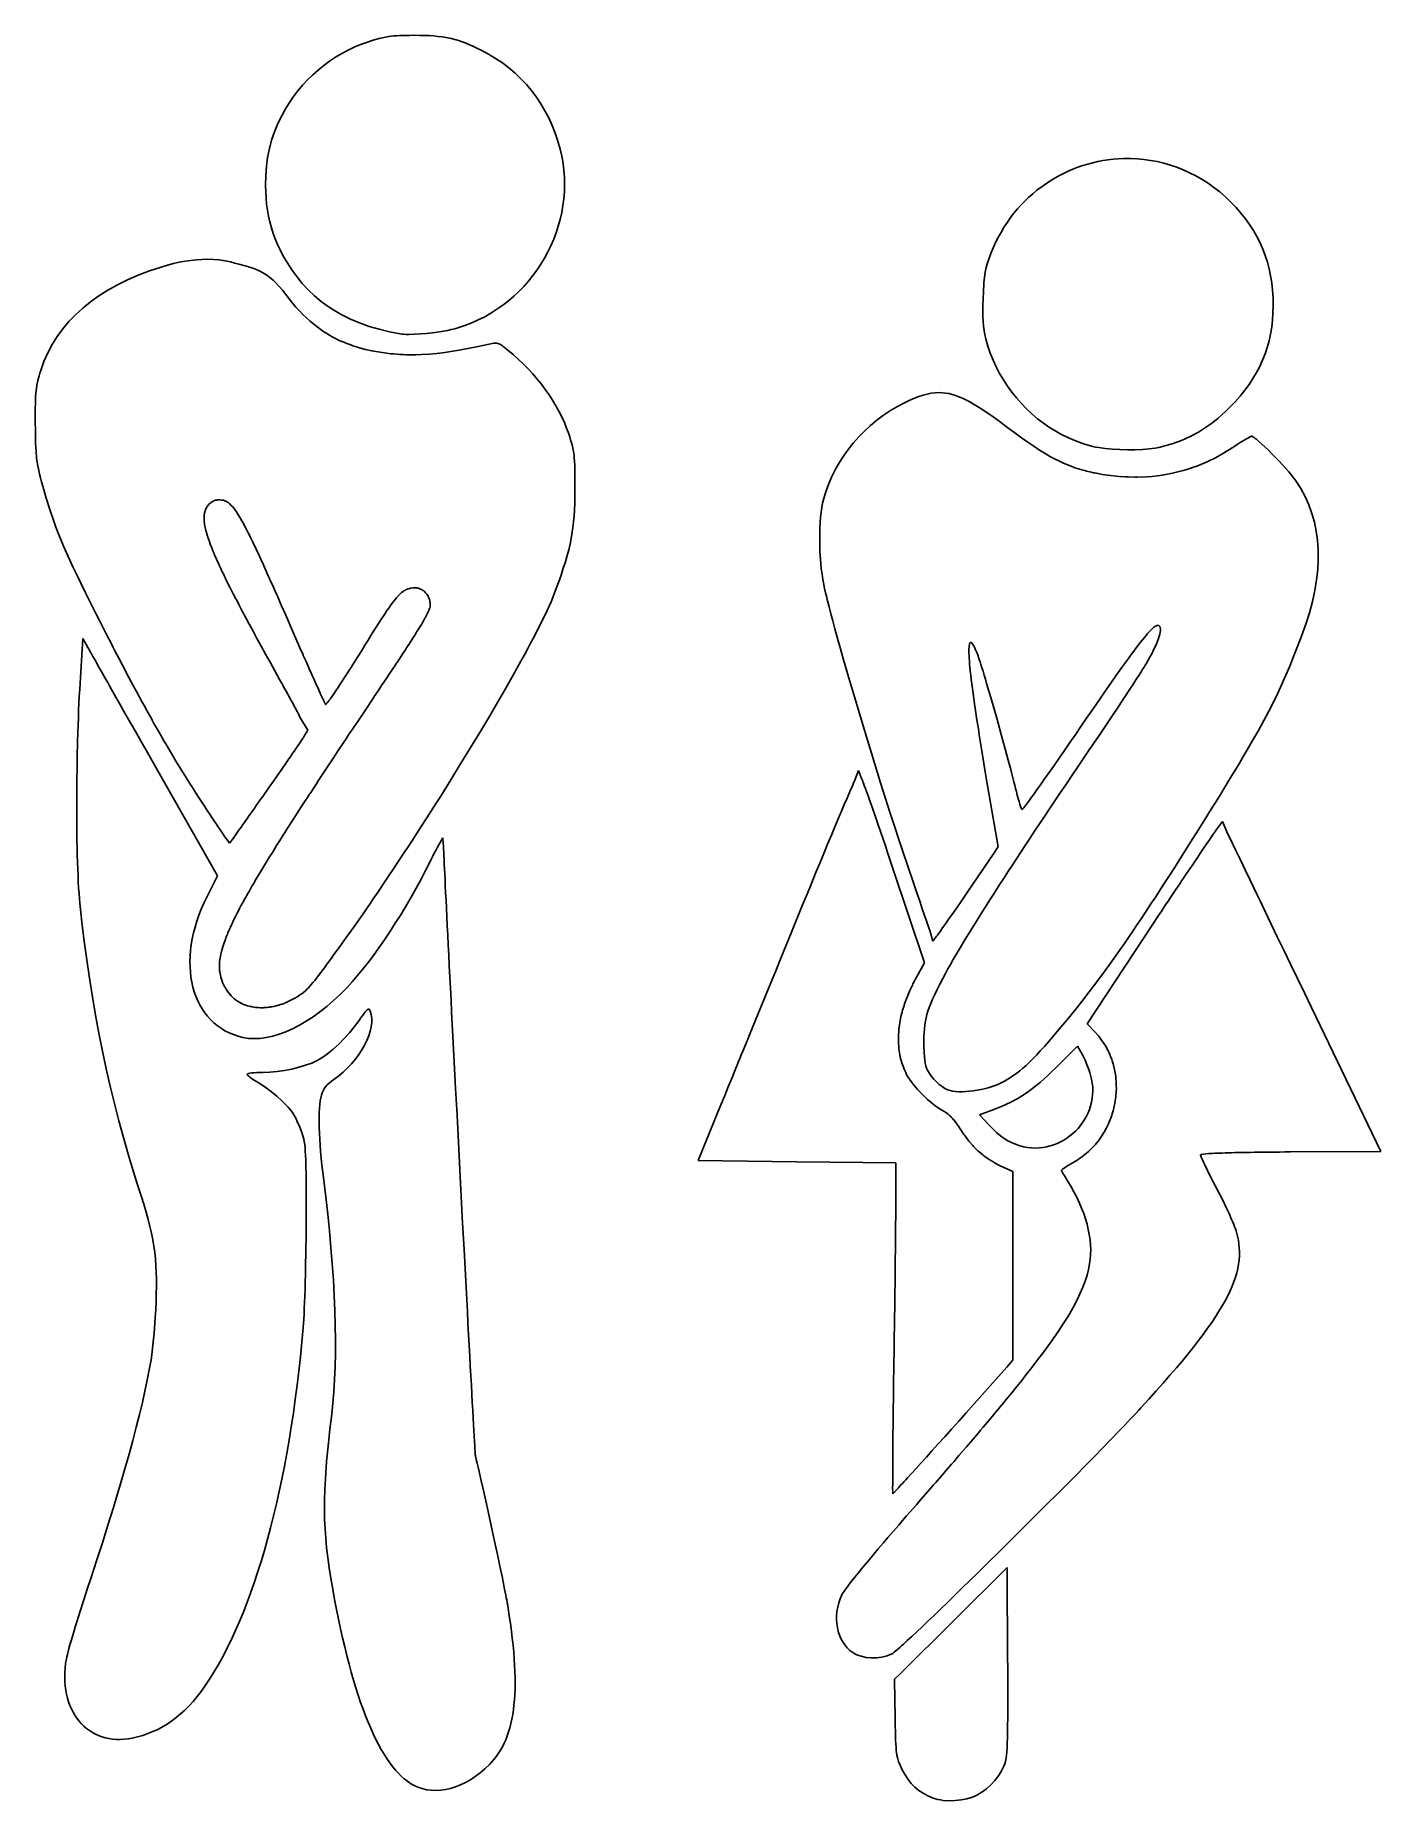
# Model space of a CAD drawing. Header units: metres. Extents: x 6 to 95, y 7 to 124.
import ezdxf

# ---------------------------------------------------------------- set-up
doc = ezdxf.new("R2010")
doc.units = ezdxf.units.M

msp = doc.modelspace()

# ---------------------------------------------------------------- linework, layer by layer
for p, q in [((26.9626, 122.802), (26.5276, 122.597)), ((27.4077, 122.987), (26.9626, 122.802)), ((27.8622, 123.149), (27.4077, 122.987)), ((28.0559, 123.212), (27.8622, 123.149)), ((28.2377, 123.268), (28.0559, 123.212)), ((28.5755, 123.363), (28.2377, 123.268)), ((28.8947, 123.436), (28.5755, 123.363)), ((29.2148, 123.49), (28.8947, 123.436)), ((29.5549, 123.528), (29.2148, 123.49)), ((29.7385, 123.542), (29.5549, 123.528)), ((29.9343, 123.552), (29.7385, 123.542)), ((30.1447, 123.56), (29.9343, 123.552)), ((30.3722, 123.566), (30.1447, 123.56)), ((30.6191, 123.569), (30.3722, 123.566)), ((30.8879, 123.571), (30.6191, 123.569)), ((31.2398, 123.569), (30.8879, 123.571)), ((31.5718, 123.562), (31.2398, 123.569)), ((31.8862, 123.548), (31.5718, 123.562)), ((32.185, 123.528), (31.8862, 123.548)), ((32.4704, 123.501), (32.185, 123.528)), ((32.7444, 123.466), (32.4704, 123.501)), ((33.2672, 123.371), (32.7444, 123.466)), ((33.7703, 123.24), (33.2672, 123.371)), ((34.2708, 123.07), (33.7703, 123.24)), ((34.5253, 122.968), (34.2708, 123.07)), ((34.7857, 122.855), (34.5253, 122.968)), ((35.0539, 122.73), (34.7857, 122.855)), ((24.9047, 121.575), (24.5319, 121.272)), ((25.2914, 121.859), (24.9047, 121.575)), ((25.6913, 122.124), (25.2914, 121.859)), ((26.1036, 122.37), (25.6913, 122.124)), ((26.5276, 122.597), (26.1036, 122.37)), ((35.3321, 122.593), (35.0539, 122.73)), ((35.8215, 122.33), (35.3321, 122.593)), ((36.2909, 122.046), (35.8215, 122.33)), ((36.7399, 121.74), (36.2909, 122.046)), ((37.1682, 121.413), (36.7399, 121.74)), ((23.8314, 120.617), (23.5052, 120.264)), ((24.174, 120.953), (23.8314, 120.617)), ((24.5319, 121.272), (24.174, 120.953)), ((37.5754, 121.066), (37.1682, 121.413)), ((37.9611, 120.7), (37.5754, 121.066)), ((38.3252, 120.313), (37.9611, 120.7)), ((22.9044, 119.514), (22.6315, 119.117)), ((23.1959, 119.897), (22.9044, 119.514)), ((23.5052, 120.264), (23.1959, 119.897)), ((38.6671, 119.908), (38.3252, 120.313)), ((38.9867, 119.483), (38.6671, 119.908)), ((39.2836, 119.041), (38.9867, 119.483)), ((22.1442, 118.284), (21.8751, 117.731)), ((22.3779, 118.707), (22.1442, 118.284)), ((22.6315, 119.117), (22.3779, 118.707)), ((39.5573, 118.581), (39.2836, 119.041)), ((39.8077, 118.103), (39.5573, 118.581)), ((40.0343, 117.608), (39.8077, 118.103)), ((21.6466, 117.18), (21.4574, 116.627)), ((21.8751, 117.731), (21.6466, 117.18)), ((40.2369, 117.097), (40.0343, 117.608)), ((40.415, 116.569), (40.2369, 117.097)), ((21.306, 116.066), (21.1913, 115.491)), ((21.4574, 116.627), (21.306, 116.066)), ((40.5685, 116.026), (40.415, 116.569)), ((40.675, 115.559), (40.5685, 116.026)), ((21.1117, 114.897), (21.066, 114.277)), ((21.1913, 115.491), (21.1117, 114.897)), ((40.7567, 115.09), (40.675, 115.559)), ((40.8139, 114.621), (40.7567, 115.09)), ((40.847, 114.152), (40.8139, 114.621)), ((74.2082, 114.572), (73.8953, 114.425)), ((74.5255, 114.707), (74.2082, 114.572)), ((74.8471, 114.831), (74.5255, 114.707)), ((75.1724, 114.942), (74.8471, 114.831)), ((75.5013, 115.042), (75.1724, 114.942)), ((75.8333, 115.13), (75.5013, 115.042)), ((76.168, 115.207), (75.8333, 115.13)), ((76.5053, 115.271), (76.168, 115.207)), ((76.8446, 115.323), (76.5053, 115.271)), ((77.1857, 115.363), (76.8446, 115.323)), ((77.5283, 115.391), (77.1857, 115.363)), ((77.8719, 115.407), (77.5283, 115.391)), ((78.3432, 115.408), (77.8719, 115.407)), ((78.7856, 115.389), (78.3432, 115.408)), ((79.2277, 115.348), (78.7856, 115.389)), ((79.6687, 115.287), (79.2277, 115.348)), ((80.1081, 115.205), (79.6687, 115.287)), ((80.545, 115.101), (80.1081, 115.205)), ((80.9788, 114.977), (80.545, 115.101)), ((81.4086, 114.831), (80.9788, 114.977)), ((81.8338, 114.663), (81.4086, 114.831)), ((82.2537, 114.474), (81.8338, 114.663)), ((21.066, 114.277), (21.0528, 113.626)), ((21.0528, 113.626), (21.0621, 113.205)), ((40.8429, 113.218), (40.8566, 113.685)), ((40.8566, 113.685), (40.847, 114.152)), ((72.4106, 113.522), (72.132, 113.307)), ((72.6958, 113.725), (72.4106, 113.522)), ((72.9872, 113.917), (72.6958, 113.725)), ((73.2845, 114.098), (72.9872, 113.917)), ((73.5873, 114.267), (73.2845, 114.098)), ((73.8953, 114.425), (73.5873, 114.267)), ((82.6675, 114.263), (82.2537, 114.474)), ((83.0746, 114.03), (82.6675, 114.263)), ((83.4741, 113.775), (83.0746, 114.03)), ((83.8654, 113.497), (83.4741, 113.775)), ((84.2477, 113.197), (83.8654, 113.497)), ((21.0621, 113.205), (21.0866, 112.792)), ((21.0866, 112.792), (21.1266, 112.386)), ((21.1266, 112.386), (21.1821, 111.988)), ((40.6673, 111.837), (40.7478, 112.294)), ((40.7478, 112.294), (40.8065, 112.754)), ((40.8065, 112.754), (40.8429, 113.218)), ((71.0901, 112.34), (70.8494, 112.071)), ((71.339, 112.598), (71.0901, 112.34)), ((71.5959, 112.845), (71.339, 112.598)), ((71.8603, 113.082), (71.5959, 112.845)), ((72.132, 113.307), (71.8603, 113.082)), ((84.6203, 112.875), (84.2477, 113.197)), ((84.9826, 112.53), (84.6203, 112.875)), ((85.3273, 112.169), (84.9826, 112.53)), ((21.1821, 111.988), (21.2534, 111.596)), ((21.2534, 111.596), (21.3405, 111.211)), ((21.3405, 111.211), (21.4438, 110.831)), ((40.4424, 110.939), (40.5653, 111.385)), ((40.5653, 111.385), (40.6673, 111.837)), ((70.1806, 111.201), (69.9765, 110.89)), ((70.3944, 111.501), (70.1806, 111.201)), ((70.6174, 111.792), (70.3944, 111.501)), ((70.8494, 112.071), (70.6174, 111.792)), ((85.6489, 111.802), (85.3273, 112.169)), ((85.9476, 111.426), (85.6489, 111.802)), ((86.2234, 111.041), (85.9476, 111.426)), ((21.4438, 110.831), (21.5632, 110.457)), ((21.5632, 110.457), (21.6991, 110.087)), ((21.6991, 110.087), (21.8515, 109.721)), ((39.9521, 109.641), (40.1353, 110.066)), ((40.1353, 110.066), (40.2989, 110.499)), ((40.2989, 110.499), (40.4424, 110.939)), ((69.4256, 109.894), (69.2635, 109.542)), ((69.5986, 110.236), (69.4256, 109.894)), ((69.7824, 110.568), (69.5986, 110.236)), ((69.9765, 110.89), (69.7824, 110.568)), ((86.4764, 110.649), (86.2234, 111.041)), ((86.7067, 110.247), (86.4764, 110.649)), ((86.9145, 109.837), (86.7067, 110.247)), ((16.8323, 108.736), (16.471, 108.71)), ((17.1849, 108.745), (16.8323, 108.736)), ((17.5953, 108.735), (17.1849, 108.745)), ((17.991, 108.702), (17.5953, 108.735)), ((21.8515, 109.721), (22.0205, 109.36)), ((22.0205, 109.36), (22.2065, 109.002)), ((22.2065, 109.002), (22.4094, 108.646)), ((39.2887, 108.42), (39.5283, 108.817)), ((39.5283, 108.817), (39.7496, 109.224)), ((39.7496, 109.224), (39.9521, 109.641)), ((68.9782, 108.825), (68.87, 108.506)), ((69.042, 108.997), (68.9782, 108.825)), ((69.1128, 109.179), (69.042, 108.997)), ((69.2635, 109.542), (69.1128, 109.179)), ((87.0997, 109.417), (86.9145, 109.837)), ((87.2626, 108.987), (87.0997, 109.417)), ((87.4033, 108.548), (87.2626, 108.987)), ((12.6218, 107.68), (11.9146, 107.373)), ((13.3671, 107.965), (12.6218, 107.68)), ((14.1504, 108.229), (13.3671, 107.965)), ((14.5523, 108.348), (14.1504, 108.229)), ((14.9489, 108.452), (14.5523, 108.348)), ((15.3397, 108.54), (14.9489, 108.452)), ((15.724, 108.613), (15.3397, 108.54)), ((16.1013, 108.67), (15.724, 108.613)), ((16.471, 108.71), (16.1013, 108.67)), ((18.371, 108.645), (17.991, 108.702)), ((18.7341, 108.566), (18.371, 108.645)), ((19.0184, 108.493), (18.7341, 108.566)), ((19.2895, 108.424), (19.0184, 108.493)), ((19.7972, 108.283), (19.2895, 108.424)), ((20.267, 108.125), (19.7972, 108.283)), ((20.4907, 108.034), (20.267, 108.125)), ((20.7086, 107.931), (20.4907, 108.034)), ((20.9219, 107.815), (20.7086, 107.931)), ((21.1318, 107.683), (20.9219, 107.815)), ((21.3396, 107.532), (21.1318, 107.683)), ((22.4094, 108.646), (22.6295, 108.294)), ((22.6295, 108.294), (22.867, 107.943)), ((22.867, 107.943), (23.122, 107.594)), ((23.122, 107.594), (23.4874, 107.142)), ((38.4642, 107.297), (38.7562, 107.659)), ((38.7562, 107.659), (39.0312, 108.034)), ((39.0312, 108.034), (39.2887, 108.42)), ((68.6684, 107.56), (68.6482, 107.379)), ((68.7186, 107.893), (68.6684, 107.56)), ((68.7847, 108.201), (68.7186, 107.893)), ((68.87, 108.506), (68.7847, 108.201)), ((87.5217, 108.099), (87.4033, 108.548)), ((87.618, 107.64), (87.5217, 108.099)), ((87.6924, 107.171), (87.618, 107.64)), ((10.6141, 106.694), (10.0206, 106.321)), ((11.2454, 107.044), (10.6141, 106.694)), ((11.9146, 107.373), (11.2454, 107.044)), ((21.5463, 107.36), (21.3396, 107.532)), ((21.7533, 107.165), (21.5463, 107.36)), ((21.9619, 106.945), (21.7533, 107.165)), ((22.173, 106.697), (21.9619, 106.945)), ((22.3882, 106.418), (22.173, 106.697)), ((22.6121, 106.123), (22.3882, 106.418)), ((23.4874, 107.142), (23.8798, 106.717)), ((23.8798, 106.717), (24.2991, 106.319)), ((37.4903, 106.293), (37.8308, 106.613)), ((37.8308, 106.613), (38.1556, 106.948)), ((38.1556, 106.948), (38.4642, 107.297)), ((68.5893, 106.5), (68.5779, 106.23)), ((68.6016, 106.748), (68.5893, 106.5)), ((68.6152, 106.976), (68.6016, 106.748)), ((68.6306, 107.185), (68.6152, 106.976)), ((68.6482, 107.379), (68.6306, 107.185)), ((87.7448, 106.69), (87.6924, 107.171)), ((87.7755, 106.199), (87.7448, 106.69)), ((8.94733, 105.51), (8.46735, 105.072)), ((9.46509, 105.927), (8.94733, 105.51)), ((10.0206, 106.321), (9.46509, 105.927)), ((22.8379, 105.843), (22.6121, 106.123)), ((23.0657, 105.576), (22.8379, 105.843)), ((23.2957, 105.322), (23.0657, 105.576)), ((23.5281, 105.082), (23.2957, 105.322)), ((24.2991, 106.319), (24.7451, 105.947)), ((24.7451, 105.947), (25.0619, 105.712)), ((25.0619, 105.712), (25.5743, 105.371)), ((25.5743, 105.371), (26.1155, 105.06)), ((35.98, 105.174), (36.3789, 105.428)), ((36.3789, 105.428), (36.7639, 105.699)), ((36.7639, 105.699), (37.1346, 105.988)), ((37.1346, 105.988), (37.4903, 106.293)), ((68.5632, 105.764), (68.5582, 105.347)), ((68.5582, 105.347), (68.5633, 104.972)), ((68.5694, 105.99), (68.5632, 105.764)), ((68.5779, 106.23), (68.5694, 105.99)), ((87.7723, 105.2), (87.7845, 105.696)), ((87.7845, 105.696), (87.7755, 106.199)), ((7.6205, 104.128), (7.25356, 103.624)), ((8.02509, 104.611), (7.6205, 104.128)), ((8.46735, 105.072), (8.02509, 104.611)), ((23.7632, 104.855), (23.5281, 105.082)), ((24.001, 104.639), (23.7632, 104.855)), ((24.2418, 104.436), (24.001, 104.639)), ((24.5555, 104.193), (24.2418, 104.436)), ((24.9122, 103.944), (24.5555, 104.193)), ((26.1155, 105.06), (26.6856, 104.777)), ((26.6856, 104.777), (27.2845, 104.523)), ((27.2845, 104.523), (27.9121, 104.299)), ((27.9121, 104.299), (28.5684, 104.103)), ((28.5684, 104.103), (29.2534, 103.937)), ((33.105, 104.033), (33.3542, 104.085)), ((33.3542, 104.085), (33.5842, 104.14)), ((33.5842, 104.14), (33.7911, 104.198)), ((33.7911, 104.198), (34.2533, 104.351)), ((34.2533, 104.351), (34.7037, 104.526)), ((34.7037, 104.526), (35.1419, 104.722)), ((35.1419, 104.722), (35.5675, 104.938)), ((35.5675, 104.938), (35.98, 105.174)), ((68.5633, 104.972), (68.579, 104.632)), ((68.579, 104.632), (68.6058, 104.319)), ((68.6058, 104.319), (68.6442, 104.025)), ((87.6089, 103.789), (87.6848, 104.247)), ((87.6848, 104.247), (87.7392, 104.718)), ((87.7392, 104.718), (87.7723, 105.2)), ((6.92419, 103.097), (6.63239, 102.547)), ((7.25356, 103.624), (6.92419, 103.097)), ((25.0087, 103.884), (24.9122, 103.944)), ((25.2774, 103.717), (25.0087, 103.884)), ((25.4204, 103.638), (25.2774, 103.717)), ((25.652, 103.511), (25.4204, 103.638)), ((25.8934, 103.394), (25.652, 103.511)), ((26.0367, 103.325), (25.8934, 103.394)), ((26.2296, 103.244), (26.0367, 103.325)), ((26.4313, 103.16), (26.2296, 103.244)), ((26.6921, 103.066), (26.4313, 103.16)), ((26.8346, 103.014), (26.6921, 103.066)), ((27.1333, 102.923), (26.8346, 103.014)), ((27.2476, 102.887), (27.1333, 102.923)), ((27.67, 102.778), (27.2476, 102.887)), ((29.2534, 103.937), (29.967, 103.801)), ((29.967, 103.801), (30.0856, 103.785)), ((30.0856, 103.785), (30.2219, 103.774)), ((30.2219, 103.774), (30.3743, 103.768)), ((30.3743, 103.768), (30.5409, 103.766)), ((30.5409, 103.766), (30.9101, 103.774)), ((30.9101, 103.774), (31.3153, 103.798)), ((31.3153, 103.798), (31.7075, 103.832)), ((31.7075, 103.832), (32.2812, 103.899)), ((32.2812, 103.899), (32.8405, 103.984)), ((32.8405, 103.984), (33.105, 104.033)), ((35.1434, 102.971), (34.5587, 102.851)), ((35.7507, 103.103), (35.1434, 102.971)), ((35.8691, 103.129), (35.7507, 103.103)), ((35.9749, 103.151), (35.8691, 103.129)), ((36.1554, 103.18), (35.9749, 103.151)), ((36.306, 103.185), (36.1554, 103.18)), ((36.3744, 103.178), (36.306, 103.185)), ((36.4404, 103.163), (36.3744, 103.178)), ((36.5059, 103.141), (36.4404, 103.163)), ((36.5725, 103.111), (36.5059, 103.141)), ((36.716, 103.024), (36.5725, 103.111)), ((36.7964, 102.967), (36.716, 103.024)), ((36.8848, 102.899), (36.7964, 102.967)), ((36.983, 102.82), (36.8848, 102.899)), ((68.6442, 104.025), (68.6947, 103.744)), ((68.6947, 103.744), (68.7577, 103.467)), ((68.7577, 103.467), (68.8912, 102.99)), ((68.8912, 102.99), (69.0495, 102.522)), ((87.2483, 102.476), (87.3909, 102.904)), ((87.3909, 102.904), (87.511, 103.341)), ((87.511, 103.341), (87.6089, 103.789)), ((6.37808, 101.976), (6.16124, 101.382)), ((6.63239, 102.547), (6.37808, 101.976)), ((28.0939, 102.685), (27.67, 102.778)), ((28.1969, 102.665), (28.0939, 102.685)), ((28.5141, 102.605), (28.1969, 102.665)), ((28.6366, 102.586), (28.5141, 102.605)), ((28.9311, 102.54), (28.6366, 102.586)), ((29.0665, 102.523), (28.9311, 102.54)), ((29.3464, 102.489), (29.0665, 102.523)), ((29.4963, 102.475), (29.3464, 102.489)), ((29.7611, 102.451), (29.4963, 102.475)), ((29.9147, 102.442), (29.7611, 102.451)), ((30.1747, 102.426), (29.9147, 102.442)), ((30.3479, 102.422), (30.1747, 102.426)), ((30.5886, 102.416), (30.3479, 102.422)), ((30.8492, 102.417), (30.5886, 102.416)), ((31.0042, 102.417), (30.8492, 102.417)), ((31.3917, 102.432), (31.0042, 102.417)), ((31.8904, 102.463), (31.3917, 102.432)), ((32.3977, 102.511), (31.8904, 102.463)), ((32.9158, 102.574), (32.3977, 102.511)), ((33.4472, 102.652), (32.9158, 102.574)), ((33.994, 102.744), (33.4472, 102.652)), ((34.5587, 102.851), (33.994, 102.744)), ((37.0927, 102.731), (36.983, 102.82)), ((37.4492, 102.43), (37.0927, 102.731)), ((37.7934, 102.12), (37.4492, 102.43)), ((38.125, 101.803), (37.7934, 102.12)), ((38.4436, 101.478), (38.125, 101.803)), ((69.0495, 102.522), (69.2318, 102.063)), ((69.2318, 102.063), (69.4373, 101.615)), ((86.8942, 101.646), (87.0828, 102.057)), ((87.0828, 102.057), (87.2483, 102.476)), ((5.9657, 100.71), (5.90158, 100.392)), ((6.05133, 101.031), (5.9657, 100.71)), ((6.10307, 101.201), (6.05133, 101.031)), ((6.16124, 101.382), (6.10307, 101.201)), ((38.7489, 101.147), (38.4436, 101.478)), ((39.0405, 100.809), (38.7489, 101.147)), ((39.3182, 100.466), (39.0405, 100.809)), ((69.4373, 101.615), (69.6651, 101.177)), ((69.6651, 101.177), (69.9142, 100.752)), ((69.9142, 100.752), (70.1838, 100.339)), ((86.1858, 100.452), (86.446, 100.844)), ((86.446, 100.844), (86.682, 101.242)), ((86.682, 101.242), (86.8942, 101.646)), ((5.81699, 99.4281), (5.81026, 99.1788)), ((5.82664, 99.654), (5.81699, 99.4281)), ((5.83958, 99.8599), (5.82664, 99.654)), ((5.85616, 100.049), (5.83958, 99.8599)), ((5.90158, 100.392), (5.85616, 100.049)), ((39.5814, 100.117), (39.3182, 100.466)), ((39.83, 99.7632), (39.5814, 100.117)), ((40.0636, 99.4049), (39.83, 99.7632)), ((40.2818, 99.0426), (40.0636, 99.4049)), ((63.7223, 99.4093), (63.402, 99.258)), ((64.028, 99.5411), (63.7223, 99.4093)), ((64.321, 99.6533), (64.028, 99.5411)), ((64.6033, 99.7455), (64.321, 99.6533)), ((64.8766, 99.8176), (64.6033, 99.7455)), ((65.143, 99.8693), (64.8766, 99.8176)), ((65.4043, 99.9004), (65.143, 99.8693)), ((65.6623, 99.9106), (65.4043, 99.9004)), ((65.8763, 99.9031), (65.6623, 99.9106)), ((66.0905, 99.8808), (65.8763, 99.9031)), ((66.3059, 99.8436), (66.0905, 99.8808)), ((66.5238, 99.7914), (66.3059, 99.8436)), ((66.7451, 99.7241), (66.5238, 99.7914)), ((66.971, 99.6414), (66.7451, 99.7241)), ((67.2026, 99.5433), (66.971, 99.6414)), ((67.441, 99.4297), (67.2026, 99.5433)), ((67.6872, 99.3003), (67.441, 99.4297)), ((70.1838, 100.339), (70.473, 99.94)), ((70.473, 99.94), (70.7809, 99.5558)), ((70.7809, 99.5558), (71.1067, 99.1871)), ((85.2573, 99.3033), (85.5918, 99.6826)), ((85.5918, 99.6826), (85.9012, 100.065)), ((85.9012, 100.065), (86.1858, 100.452)), ((5.80421, 98.5962), (5.8042, 98.256)), ((5.8042, 98.256), (5.80571, 97.8787)), ((5.80612, 98.9026), (5.80421, 98.5962)), ((5.81026, 99.1788), (5.80612, 98.9026)), ((40.4844, 98.6768), (40.2818, 99.0426)), ((40.6709, 98.308), (40.4844, 98.6768)), ((40.841, 97.9366), (40.6709, 98.308)), ((61.9807, 98.4144), (61.5405, 98.0864)), ((62.4384, 98.7198), (61.9807, 98.4144)), ((62.9125, 99.0014), (62.4384, 98.7198)), ((63.402, 99.258), (62.9125, 99.0014)), ((67.9425, 99.1552), (67.6872, 99.3003)), ((68.2078, 98.994), (67.9425, 99.1552)), ((68.4843, 98.8168), (68.2078, 98.994)), ((68.7731, 98.6234), (68.4843, 98.8168)), ((69.0752, 98.4136), (68.7731, 98.6234)), ((69.3919, 98.1873), (69.0752, 98.4136)), ((71.1067, 99.1871), (71.4493, 98.8348)), ((71.4493, 98.8348), (71.8081, 98.4998)), ((71.8081, 98.4998), (72.182, 98.183)), ((83.8882, 98.02), (84.1427, 98.2279)), ((84.1427, 98.2279), (84.3953, 98.4481)), ((84.3953, 98.4481), (84.6466, 98.6809)), ((84.6466, 98.6809), (84.8973, 98.9267)), ((84.8973, 98.9267), (85.2573, 99.3033)), ((5.80571, 97.8787), (5.80841, 97.4949)), ((5.80841, 97.4949), (5.81244, 97.1479)), ((5.81244, 97.1479), (5.81833, 96.8335)), ((40.9944, 97.563), (40.841, 97.9366)), ((41.1307, 97.1878), (40.9944, 97.563)), ((41.1991, 96.9837), (41.1307, 97.1878)), ((60.7167, 97.3678), (60.3351, 96.9795)), ((61.1188, 97.7371), (60.7167, 97.3678)), ((61.5405, 98.0864), (61.1188, 97.7371)), ((69.7241, 97.9444), (69.3919, 98.1873)), ((70.2185, 97.5797), (69.7241, 97.9444)), ((70.6816, 97.2402), (70.2185, 97.5797)), ((71.1178, 96.9247), (70.6816, 97.2402)), ((72.182, 98.183), (72.5702, 97.8853)), ((72.5702, 97.8853), (72.9718, 97.6075)), ((72.9718, 97.6075), (73.3859, 97.3506)), ((73.3859, 97.3506), (73.7285, 97.1635)), ((73.7285, 97.1635), (74.2368, 96.9113)), ((82.2837, 97.0081), (82.8376, 97.303)), ((82.8376, 97.303), (83.3707, 97.6393)), ((83.3707, 97.6393), (83.631, 97.8239)), ((83.631, 97.8239), (83.8882, 98.02)), ((86.3454, 97.0236), (86.3356, 97.0209)), ((86.3493, 97.0243), (86.3454, 97.0236)), ((86.3525, 97.0245), (86.3493, 97.0243)), ((86.359, 97.0241), (86.3525, 97.0245)), ((86.3661, 97.023), (86.359, 97.0241)), ((86.3824, 97.0184), (86.3661, 97.023)), ((5.81833, 96.8335), (5.82655, 96.5472)), ((5.82655, 96.5472), (5.83766, 96.2847)), ((5.83766, 96.2847), (5.85213, 96.0416)), ((5.85213, 96.0416), (5.89326, 95.5965)), ((41.2597, 96.7959), (41.1991, 96.9837)), ((41.359, 96.452), (41.2597, 96.7959)), ((41.4323, 96.1224), (41.359, 96.452)), ((41.4834, 95.7732), (41.4323, 96.1224)), ((59.6379, 96.1513), (59.3243, 95.7138)), ((59.9752, 96.5736), (59.6379, 96.1513)), ((60.3351, 96.9795), (59.9752, 96.5736)), ((71.5313, 96.6321), (71.1178, 96.9247)), ((71.9264, 96.3613), (71.5313, 96.6321)), ((72.3073, 96.1112), (71.9264, 96.3613)), ((72.6783, 95.8806), (72.3073, 96.1112)), ((73.0438, 95.6685), (72.6783, 95.8806)), ((74.2368, 96.9113), (74.7582, 96.6903)), ((74.7582, 96.6903), (75.2917, 96.5028)), ((75.2917, 96.5028), (75.8364, 96.3512)), ((75.8364, 96.3512), (76.0261, 96.3091)), ((76.0261, 96.3091), (76.2286, 96.2714)), ((76.2286, 96.2714), (76.6661, 96.209)), ((76.6661, 96.209), (77.137, 96.1639)), ((77.137, 96.1639), (77.6296, 96.136)), ((77.6296, 96.136), (78.132, 96.1254)), ((78.132, 96.1254), (78.6326, 96.1318)), ((78.6326, 96.1318), (79.1195, 96.1555)), ((79.1195, 96.1555), (79.5809, 96.1961)), ((79.5809, 96.1961), (79.9633, 96.2437)), ((79.9633, 96.2437), (80.2158, 96.2889)), ((80.2158, 96.2889), (80.4449, 96.3414)), ((80.4449, 96.3414), (80.7736, 96.432)), ((80.7736, 96.432), (81.0926, 96.5303)), ((81.0926, 96.5303), (81.4024, 96.6367)), ((81.4024, 96.6367), (81.7038, 96.7515)), ((81.7038, 96.7515), (82.2837, 97.0081)), ((84.7858, 96.0735), (84.3807, 95.8269)), ((85.1857, 96.3315), (84.7858, 96.0735)), ((85.3999, 96.4707), (85.1857, 96.3315)), ((85.6041, 96.6006), (85.3999, 96.4707)), ((85.7936, 96.7182), (85.6041, 96.6006)), ((85.9635, 96.8209), (85.7936, 96.7182)), ((86.1092, 96.9057), (85.9635, 96.8209)), ((86.2258, 96.9698), (86.1092, 96.9057)), ((86.3085, 97.0104), (86.2258, 96.9698)), ((86.3356, 97.0209), (86.3085, 97.0104)), ((86.4224, 97.0005), (86.3824, 97.0184)), ((86.472, 96.9715), (86.4224, 97.0005)), ((86.5306, 96.9319), (86.472, 96.9715)), ((86.5975, 96.8824), (86.5306, 96.9319)), ((86.6721, 96.8236), (86.5975, 96.8824)), ((86.8419, 96.6807), (86.6721, 96.8236)), ((87.0352, 96.5081), (86.8419, 96.6807)), ((87.2469, 96.3109), (87.0352, 96.5081)), ((87.472, 96.0939), (87.2469, 96.3109)), ((87.7056, 95.8623), (87.472, 96.0939)), ((88.1784, 95.375), (87.7056, 95.8623)), ((5.89326, 95.5965), (5.95403, 95.177)), ((5.95403, 95.177), (6.03853, 94.7483)), ((6.03853, 94.7483), (6.09096, 94.5196)), ((41.5018, 95.5807), (41.4834, 95.7732)), ((41.5161, 95.3707), (41.5018, 95.5807)), ((41.5266, 95.1388), (41.5161, 95.3707)), ((41.534, 94.8808), (41.5266, 95.1388)), ((41.5387, 94.5927), (41.534, 94.8808)), ((58.7723, 94.7983), (58.536, 94.3227)), ((59.0354, 95.2624), (58.7723, 94.7983)), ((59.3243, 95.7138), (59.0354, 95.2624)), ((73.3916, 95.484), (73.0438, 95.6685)), ((73.545, 95.4095), (73.3916, 95.484)), ((73.8029, 95.2842), (73.545, 95.4095)), ((74.0464, 95.1792), (73.8029, 95.2842)), ((74.2228, 95.1033), (74.0464, 95.1792)), ((74.5225, 94.9911), (74.2228, 95.1033)), ((74.6561, 94.9414), (74.5225, 94.9911)), ((75.1062, 94.7983), (74.6561, 94.9414)), ((75.3006, 94.7444), (75.1062, 94.7983)), ((75.4191, 94.7143), (75.3006, 94.7444)), ((75.5091, 94.6916), (75.4191, 94.7143)), ((75.6455, 94.6601), (75.5091, 94.6916)), ((81.8191, 94.7586), (81.4748, 94.6663)), ((82.1425, 94.8535), (81.8191, 94.7586)), ((82.4465, 94.951), (82.1425, 94.8535)), ((82.733, 95.051), (82.4465, 94.951)), ((83.0033, 95.1537), (82.733, 95.051)), ((83.2593, 95.2591), (83.0033, 95.1537)), ((83.5026, 95.3672), (83.2593, 95.2591)), ((83.9573, 95.5915), (83.5026, 95.3672)), ((84.3807, 95.8269), (83.9573, 95.5915)), ((88.4077, 95.1293), (88.1784, 95.375)), ((88.6255, 94.8889), (88.4077, 95.1293)), ((88.827, 94.6588), (88.6255, 94.8889)), ((6.09096, 94.5196), (6.15085, 94.2755)), ((6.15085, 94.2755), (6.21872, 94.0117)), ((6.21872, 94.0117), (6.29509, 93.7239)), ((6.29509, 93.7239), (6.51732, 92.9337)), ((41.5411, 94.27), (41.5387, 94.5927)), ((41.541, 93.5043), (41.5417, 93.9086)), ((41.5417, 93.9086), (41.5411, 94.27)), ((58.3275, 93.8368), (58.1479, 93.3419)), ((58.536, 94.3227), (58.3275, 93.8368)), ((75.7316, 94.6403), (75.6455, 94.6601)), ((75.8805, 94.609), (75.7316, 94.6403)), ((75.9629, 94.5918), (75.8805, 94.609)), ((76.2752, 94.5356), (75.9629, 94.5918)), ((76.4696, 94.5011), (76.2752, 94.5356)), ((76.8158, 94.4522), (76.4696, 94.5011)), ((77.0122, 94.4253), (76.8158, 94.4522)), ((77.3952, 94.3861), (77.0122, 94.4253)), ((77.5837, 94.3678), (77.3952, 94.3861)), ((77.9962, 94.3424), (77.5837, 94.3678)), ((78.1745, 94.3323), (77.9962, 94.3424)), ((78.6253, 94.3241), (78.1745, 94.3323)), ((78.7773, 94.322), (78.6253, 94.3241)), ((79.386, 94.3399), (78.7773, 94.322)), ((79.7664, 94.3678), (79.386, 94.3399)), ((80.4421, 94.4488), (79.7664, 94.3678)), ((80.7768, 94.5064), (80.4421, 94.4488)), ((81.1079, 94.5766), (80.7768, 94.5064)), ((81.4748, 94.6663), (81.1079, 94.5766)), ((89.0072, 94.4439), (88.827, 94.6588)), ((89.161, 94.2493), (89.0072, 94.4439)), ((89.2836, 94.08), (89.161, 94.2493)), ((89.6119, 93.56), (89.2836, 94.08)), ((89.8994, 93.0266), (89.6119, 93.56)), ((6.51732, 92.9337), (6.75705, 92.1648)), ((17.1334, 92.2798), (17.1749, 92.3519)), ((17.1749, 92.3519), (17.1984, 92.3887)), ((17.1984, 92.3887), (17.2459, 92.4532)), ((17.2459, 92.4532), (17.2743, 92.4876)), ((17.2743, 92.4876), (17.3276, 92.5445)), ((17.3276, 92.5445), (17.3611, 92.5756)), ((17.3611, 92.5756), (17.4198, 92.6244)), ((17.4198, 92.6244), (17.4578, 92.6509)), ((17.4578, 92.6509), (17.521, 92.6912)), ((17.521, 92.6912), (17.565, 92.7134)), ((17.565, 92.7134), (17.6309, 92.7442)), ((17.6309, 92.7442), (17.6823, 92.7615)), ((17.6823, 92.7615), (17.7482, 92.7826)), ((17.7482, 92.7826), (17.8094, 92.7942)), ((17.8094, 92.7942), (17.8715, 92.8056)), ((17.8715, 92.8056), (17.9523, 92.8105)), ((17.9523, 92.8105), (18.0003, 92.8134)), ((18.0003, 92.8134), (18.1633, 92.8015)), ((18.1633, 92.8015), (18.1777, 92.7996)), ((18.1777, 92.7996), (18.2308, 92.7888)), ((18.2308, 92.7888), (18.2646, 92.7809)), ((18.2646, 92.7809), (18.3184, 92.7643)), ((18.3184, 92.7643), (18.3507, 92.7528)), ((18.3507, 92.7528), (18.405, 92.7297)), ((18.405, 92.7297), (18.4368, 92.7143)), ((18.4368, 92.7143), (18.4918, 92.6841)), ((18.4918, 92.6841), (18.5245, 92.6635)), ((18.5245, 92.6635), (18.5794, 92.6262)), ((18.5794, 92.6262), (18.6138, 92.5995)), ((18.6138, 92.5995), (18.6687, 92.5549)), ((18.6687, 92.5549), (18.707, 92.5194)), ((18.707, 92.5194), (18.7599, 92.4693)), ((18.7599, 92.4693), (18.8025, 92.4238)), ((18.8025, 92.4238), (18.8537, 92.3685)), ((18.8537, 92.3685), (18.9485, 92.2543)), ((41.511, 92.1433), (41.5273, 92.5684)), ((41.5273, 92.5684), (41.537, 93.0204)), ((41.537, 93.0204), (41.541, 93.5043)), ((57.9386, 92.5838), (57.8872, 92.2996)), ((57.9982, 92.8392), (57.9386, 92.5838)), ((58.1479, 93.3419), (57.9982, 92.8392)), ((90.1462, 92.4789), (89.8994, 93.0266)), ((90.3522, 91.9164), (90.1462, 92.4789)), ((6.75705, 92.1648), (7.02435, 91.3933)), ((7.02435, 91.3933), (7.17149, 90.9992)), ((16.9772, 91.5755), (16.9793, 91.6207)), ((16.98, 91.4899), (16.9772, 91.5755)), ((16.9793, 91.6207), (16.9871, 91.7738)), ((16.9927, 91.3417), (16.98, 91.4899)), ((16.9871, 91.7738), (16.9974, 91.8508)), ((16.9993, 91.2812), (16.9927, 91.3417)), ((16.9974, 91.8508), (17.0291, 91.9996)), ((17.0194, 91.1718), (16.9993, 91.2812)), ((17.0291, 91.9996), (17.0385, 92.0409)), ((17.0385, 92.0409), (17.0657, 92.1239)), ((17.0657, 92.1239), (17.0796, 92.1622)), ((17.0796, 92.1622), (17.1148, 92.2417)), ((17.1148, 92.2417), (17.1334, 92.2798)), ((18.9485, 92.2543), (19.0322, 92.1431)), ((19.0322, 92.1431), (19.0471, 92.1232)), ((19.0471, 92.1232), (19.1407, 91.9883)), ((19.1407, 91.9883), (19.1495, 91.9754)), ((19.1495, 91.9754), (19.2448, 91.8279)), ((19.2448, 91.8279), (19.2574, 91.8082)), ((19.2574, 91.8082), (19.3582, 91.6424)), ((19.3582, 91.6424), (19.37, 91.6228)), ((19.37, 91.6228), (19.4882, 91.418)), ((19.4882, 91.418), (19.6112, 91.1948)), ((19.6112, 91.1948), (19.6388, 91.143)), ((41.4125, 90.9801), (41.4545, 91.3541)), ((41.4545, 91.3541), (41.487, 91.7402)), ((41.487, 91.7402), (41.511, 92.1433)), ((57.7822, 91.3082), (57.7635, 90.9429)), ((57.8091, 91.6583), (57.7822, 91.3082)), ((57.8441, 91.9899), (57.8091, 91.6583)), ((57.8872, 92.2996), (57.8441, 91.9899)), ((90.5177, 91.3385), (90.3522, 91.9164)), ((90.6424, 90.7445), (90.5177, 91.3385)), ((7.17149, 90.9992), (7.32928, 90.5956)), ((7.32928, 90.5956), (7.49901, 90.1793)), ((7.49901, 90.1793), (7.6819, 89.7476)), ((17.0553, 90.9811), (17.0194, 91.1718)), ((17.1047, 90.7813), (17.0553, 90.9811)), ((17.1375, 90.654), (17.1047, 90.7813)), ((17.2106, 90.4124), (17.1375, 90.654)), ((17.252, 90.2809), (17.2106, 90.4124)), ((17.2905, 90.167), (17.252, 90.2809)), ((17.3093, 90.1148), (17.2905, 90.167)), ((17.3942, 89.8802), (17.3093, 90.1148)), ((19.6388, 91.143), (19.7428, 90.9471)), ((19.7428, 90.9471), (19.7692, 90.8958)), ((19.7692, 90.8958), (19.8818, 90.6765)), ((19.8818, 90.6765), (19.909, 90.6222)), ((19.909, 90.6222), (20.0297, 90.3805)), ((20.0297, 90.3805), (20.0551, 90.3286)), ((20.0551, 90.3286), (20.1863, 90.0594)), ((20.1863, 90.0594), (20.2115, 90.0069)), ((41.2201, 89.8816), (41.2963, 90.2488)), ((41.2963, 90.2488), (41.4125, 90.9801)), ((57.7635, 90.9429), (57.7505, 90.1807)), ((57.7505, 90.1807), (57.7699, 89.3994)), ((90.7266, 90.1339), (90.6424, 90.7445)), ((90.7701, 89.5059), (90.7266, 90.1339)), ((7.6819, 89.7476), (7.87923, 89.2973)), ((7.87923, 89.2973), (8.09225, 88.8255)), ((17.4397, 89.7601), (17.3942, 89.8802)), ((17.4643, 89.6981), (17.4397, 89.7601)), ((17.5664, 89.4425), (17.4643, 89.6981)), ((17.6227, 89.3065), (17.5664, 89.4425)), ((17.6513, 89.2387), (17.6227, 89.3065)), ((17.7252, 89.0662), (17.6513, 89.2387)), ((17.7558, 88.9961), (17.7252, 89.0662)), ((17.8369, 88.8126), (17.7558, 88.9961)), ((20.2115, 90.0069), (20.352, 89.7127)), ((20.352, 89.7127), (20.3784, 89.6568)), ((20.3784, 89.6568), (20.5273, 89.3393)), ((20.5273, 89.3393), (20.5545, 89.2809)), ((20.5545, 89.2809), (20.7148, 88.9341)), ((20.7148, 88.9341), (20.7396, 88.88)), ((20.7396, 88.88), (20.9102, 88.5065)), ((40.9084, 88.7145), (41.0271, 89.1194)), ((41.0271, 89.1194), (41.1307, 89.5067)), ((41.1307, 89.5067), (41.2201, 89.8816)), ((57.7699, 89.3994), (57.8216, 88.6263)), ((90.7355, 88.1955), (90.7731, 88.86)), ((90.7731, 88.86), (90.7701, 89.5059)), ((8.09225, 88.8255), (8.32224, 88.3293)), ((8.32224, 88.3293), (8.57042, 87.8056)), ((8.57042, 87.8056), (8.83807, 87.2514)), ((17.8682, 88.7428), (17.8369, 88.8126)), ((17.9581, 88.545), (17.8682, 88.7428)), ((17.9891, 88.4777), (17.9581, 88.545)), ((18.0889, 88.2632), (17.9891, 88.4777)), ((18.1189, 88.1995), (18.0889, 88.2632)), ((18.2299, 87.9664), (18.1189, 88.1995)), ((18.2575, 87.9091), (18.2299, 87.9664)), ((18.3823, 87.652), (18.2575, 87.9091)), ((20.9102, 88.5065), (20.9396, 88.4416)), ((20.9396, 88.4416), (21.1198, 88.0428)), ((21.1198, 88.0428), (21.1482, 87.9797)), ((21.1482, 87.9797), (21.3415, 87.5481)), ((40.4518, 87.346), (40.6217, 87.8328)), ((40.6217, 87.8328), (40.7735, 88.2873)), ((40.7735, 88.2873), (40.9084, 88.7145)), ((57.8216, 88.6263), (57.8596, 88.2514)), ((57.8596, 88.2514), (57.9055, 87.8889)), ((57.9055, 87.8889), (57.9595, 87.5422)), ((90.6573, 87.5118), (90.7355, 88.1955)), ((8.83807, 87.2514), (9.12643, 86.6639)), ((9.12643, 86.6639), (9.46336, 85.9833)), ((18.4048, 87.606), (18.3823, 87.652)), ((18.5426, 87.327), (18.4048, 87.606)), ((18.5643, 87.2832), (18.5426, 87.327)), ((18.717, 86.979), (18.5643, 87.2832)), ((18.7333, 86.9467), (18.717, 86.979)), ((18.8958, 86.6272), (18.7333, 86.9467)), ((18.9131, 86.5935), (18.8958, 86.6272)), ((19.0911, 86.2477), (18.9131, 86.5935)), ((21.3415, 87.5481), (21.3692, 87.486)), ((21.3692, 87.486), (21.5715, 87.0312)), ((21.5715, 87.0312), (21.6049, 86.9558)), ((21.6049, 86.9558), (21.8156, 86.479)), ((29.7309, 86.3284), (29.9036, 86.5183)), ((29.9036, 86.5183), (30.063, 86.668)), ((30.063, 86.668), (30.1572, 86.7399)), ((30.1572, 86.7399), (30.2131, 86.7825)), ((30.2131, 86.7825), (30.3108, 86.8389)), ((30.3108, 86.8389), (30.3577, 86.866)), ((30.3577, 86.866), (30.4583, 86.9062)), ((30.4583, 86.9062), (30.5006, 86.9231)), ((30.5006, 86.9231), (30.609, 86.9495)), ((30.609, 86.9495), (30.6455, 86.9583)), ((30.6455, 86.9583), (30.7964, 86.9762)), ((30.7964, 86.9762), (30.9572, 86.9812)), ((30.9572, 86.9812), (30.9958, 86.979)), ((30.9958, 86.979), (31.0609, 86.9752)), ((31.0609, 86.9752), (31.1159, 86.9657)), ((31.1159, 86.9657), (31.162, 86.9575)), ((31.162, 86.9575), (31.2207, 86.9405)), ((31.2207, 86.9405), (31.2598, 86.9287)), ((31.2598, 86.9287), (31.3181, 86.9046)), ((31.3181, 86.9046), (31.3537, 86.8893)), ((31.3537, 86.8893), (31.411, 86.858)), ((31.411, 86.858), (31.4426, 86.84)), ((31.4426, 86.84), (31.4975, 86.8022)), ((31.4975, 86.8022), (31.5262, 86.7815)), ((31.5262, 86.7815), (31.578, 86.7375)), ((31.578, 86.7375), (31.6037, 86.7145)), ((31.6037, 86.7145), (31.6521, 86.6646)), ((31.6521, 86.6646), (31.6749, 86.6398)), ((31.6749, 86.6398), (31.7191, 86.5845)), ((31.7191, 86.5845), (31.7392, 86.5578)), ((31.7392, 86.5578), (31.7791, 86.4972)), ((40.0728, 86.3363), (40.1744, 86.588)), ((40.1744, 86.588), (40.263, 86.822)), ((40.263, 86.822), (40.4518, 87.346)), ((57.9595, 87.5422), (58.0214, 87.2148)), ((58.0214, 87.2148), (58.0581, 87.0434)), ((58.0581, 87.0434), (58.0998, 86.8571)), ((58.0998, 86.8571), (58.1463, 86.6564)), ((58.1463, 86.6564), (58.1976, 86.4416)), ((90.3795, 86.0843), (90.5387, 86.8083)), ((90.5387, 86.8083), (90.6573, 87.5118)), ((9.46336, 85.9833), (9.66197, 85.588)), ((9.66197, 85.588), (9.85437, 85.2069)), ((19.1022, 86.2263), (19.0911, 86.2477)), ((19.2954, 85.8555), (19.1022, 86.2263)), ((19.3036, 85.8399), (19.2954, 85.8555)), ((19.5141, 85.4399), (19.3036, 85.8399)), ((19.743, 85.0088), (19.5141, 85.4399)), ((21.8156, 86.479), (21.8564, 86.3865)), ((21.8564, 86.3865), (22.0946, 85.8449)), ((22.0946, 85.8449), (22.1153, 85.7978)), ((22.1153, 85.7978), (22.3895, 85.1718)), ((28.9686, 85.2857), (29.0959, 85.4744)), ((29.0959, 85.4744), (29.1356, 85.532)), ((29.1356, 85.532), (29.2166, 85.6494)), ((29.2166, 85.6494), (29.331, 85.8111)), ((29.331, 85.8111), (29.4395, 85.9597)), ((29.4395, 85.9597), (29.5415, 86.0944)), ((29.5415, 86.0944), (29.6385, 86.2171)), ((29.6385, 86.2171), (29.7309, 86.3284)), ((31.7791, 86.4972), (31.7961, 86.4697)), ((31.8422, 85.4286), (31.7877, 85.3102)), ((31.7961, 86.4697), (31.8308, 86.4046)), ((31.8308, 86.4046), (31.8454, 86.3754)), ((31.8742, 85.4996), (31.8422, 85.4286)), ((31.8454, 86.3754), (31.8748, 86.3059)), ((31.8753, 85.5025), (31.8742, 85.4996)), ((31.8748, 86.3059), (31.8864, 86.2763)), ((31.9214, 85.6282), (31.8753, 85.5025)), ((31.8864, 86.2763), (31.905, 86.2183)), ((31.905, 86.2183), (31.9347, 86.0999)), ((31.9281, 85.65), (31.9214, 85.6282)), ((31.9504, 85.738), (31.9281, 85.65)), ((31.9347, 86.0999), (31.9429, 86.0639)), ((31.9429, 86.0639), (31.9504, 86.0075)), ((31.9504, 86.0075), (31.9603, 85.8845)), ((31.9547, 85.7594), (31.9504, 85.738)), ((31.9586, 85.7871), (31.9547, 85.7594)), ((31.9614, 85.8246), (31.9586, 85.7871)), ((31.9603, 85.8845), (31.9622, 85.8407)), ((31.9622, 85.8407), (31.9614, 85.8246)), ((39.5435, 85.1624), (39.6936, 85.4798)), ((39.6936, 85.4798), (39.832, 85.7816)), ((39.832, 85.7816), (39.9586, 86.0673)), ((39.9586, 86.0673), (40.0728, 86.3363)), ((58.1976, 86.4416), (58.2535, 86.2133)), ((58.2535, 86.2133), (58.3138, 85.972)), ((58.3138, 85.972), (58.3785, 85.7181)), ((58.3785, 85.7181), (58.4473, 85.452)), ((58.4473, 85.452), (58.5202, 85.1742)), ((89.9398, 84.5725), (90.1799, 85.3393)), ((90.1799, 85.3393), (90.3795, 86.0843)), ((9.85437, 85.2069), (10.0696, 84.7827)), ((10.0696, 84.7827), (10.2793, 84.3715)), ((10.2793, 84.3715), (10.4725, 83.9946)), ((19.9693, 84.5861), (19.743, 85.0088)), ((19.979, 84.568), (19.9693, 84.5861)), ((20.2273, 84.1076), (19.979, 84.568)), ((22.3895, 85.1718), (22.9062, 83.9886)), ((28.2095, 84.1076), (28.3797, 84.377)), ((28.3797, 84.377), (28.5404, 84.6293)), ((28.5404, 84.6293), (28.6921, 84.8649)), ((28.6921, 84.8649), (28.8331, 85.0812)), ((28.8331, 85.0812), (28.9686, 85.2857)), ((31.134, 84.1732), (31.0797, 84.0858)), ((31.2509, 84.3628), (31.134, 84.1732)), ((31.2955, 84.4358), (31.2509, 84.3628)), ((31.3308, 84.4943), (31.2955, 84.4358)), ((31.4393, 84.6761), (31.3308, 84.4943)), ((31.4811, 84.7469), (31.4393, 84.6761)), ((31.5082, 84.7939), (31.4811, 84.7469)), ((31.609, 84.9709), (31.5082, 84.7939)), ((31.6333, 85.0142), (31.609, 84.9709)), ((31.6617, 85.0665), (31.6333, 85.0142)), ((31.7229, 85.1829), (31.6617, 85.0665)), ((31.7877, 85.3102), (31.7229, 85.1829)), ((39.0268, 84.122), (39.2098, 84.483)), ((39.2098, 84.483), (39.3821, 84.83)), ((39.3821, 84.83), (39.5435, 85.1624)), ((58.5202, 85.1742), (58.597, 84.8852)), ((58.597, 84.8852), (58.7618, 84.2753)), ((58.7618, 84.2753), (58.9406, 83.626)), ((79.6596, 84.1622), (79.7422, 84.2447)), ((79.7422, 84.2447), (79.818, 84.3149)), ((79.818, 84.3149), (79.8872, 84.3732)), ((79.8872, 84.3732), (79.9503, 84.42)), ((79.9503, 84.42), (80.0074, 84.4558)), ((80.0074, 84.4558), (80.0591, 84.4809)), ((80.0591, 84.4809), (80.1056, 84.4957)), ((80.1056, 84.4957), (80.127, 84.4995)), ((80.127, 84.4995), (80.1473, 84.5009)), ((80.1473, 84.5009), (80.1664, 84.4999)), ((80.1664, 84.4999), (80.1844, 84.4966)), ((80.1844, 84.4966), (80.2025, 84.4907)), ((80.2025, 84.4907), (80.2194, 84.4823)), ((80.2194, 84.4823), (80.2352, 84.4715)), ((80.2352, 84.4715), (80.2501, 84.4584)), ((80.2501, 84.4584), (80.2699, 84.4348)), ((80.2699, 84.4348), (80.2864, 84.4072)), ((80.2864, 84.4072), (80.2997, 84.3755)), ((80.2997, 84.3755), (80.3098, 84.3398)), ((80.3098, 84.3398), (80.3204, 84.2567)), ((80.3204, 84.2567), (80.3185, 84.1583)), ((89.6593, 83.7835), (89.9398, 84.5725)), ((8.95273, 83.638), (8.82516, 81.4161)), ((9.29335, 83.03), (8.95273, 83.638)), ((9.32668, 82.9729), (9.29335, 83.03)), ((10.4725, 83.9946), (10.6258, 83.6956)), ((10.6258, 83.6956), (10.6883, 83.5741)), ((10.6883, 83.5741), (10.8236, 83.3117)), ((10.8236, 83.3117), (10.9713, 83.0259)), ((10.9713, 83.0259), (11.082, 82.812)), ((20.4862, 83.6308), (20.2273, 84.1076)), ((20.7623, 83.1251), (20.4862, 83.6308)), ((21.0491, 82.6028), (20.7623, 83.1251)), ((22.9062, 83.9886), (23.1292, 83.4797)), ((23.1292, 83.4797), (23.3327, 83.0164)), ((23.3327, 83.0164), (23.5379, 82.5507)), ((27.4245, 82.8465), (27.6374, 83.1904)), ((27.6374, 83.1904), (27.8388, 83.5148)), ((27.8388, 83.5148), (28.0294, 83.8203)), ((28.0294, 83.8203), (28.2095, 84.1076)), ((30.3916, 83.0096), (30.3149, 82.8915)), ((30.4749, 83.1377), (30.3916, 83.0096)), ((30.5554, 83.2623), (30.4749, 83.1377)), ((30.6279, 83.3746), (30.5554, 83.2623)), ((30.6972, 83.4824), (30.6279, 83.3746)), ((30.7744, 83.6029), (30.6972, 83.4824)), ((30.83, 83.69), (30.7744, 83.6029)), ((30.9109, 83.8176), (30.83, 83.69)), ((30.9606, 83.896), (30.9109, 83.8176)), ((31.0365, 84.0168), (30.9606, 83.896)), ((31.0797, 84.0858), (31.0365, 84.0168)), ((38.4175, 82.9606), (38.6303, 83.3603)), ((38.6303, 83.3603), (38.8335, 83.7476)), ((38.8335, 83.7476), (39.0268, 84.122)), ((58.9406, 83.626), (59.1322, 82.9411)), ((67.6353, 82.9504), (67.6409, 83.0616)), ((67.6409, 83.0616), (67.6503, 83.1557)), ((67.6503, 83.1557), (67.6635, 83.2328)), ((67.6635, 83.2328), (67.6804, 83.2928)), ((67.6804, 83.2928), (67.6903, 83.3164)), ((67.6903, 83.3164), (67.7011, 83.3356)), ((67.7011, 83.3356), (67.7068, 83.3437)), ((67.7068, 83.3437), (67.7128, 83.3506)), ((67.7128, 83.3506), (67.7191, 83.3564)), ((67.7191, 83.3564), (67.7255, 83.3612)), ((67.7255, 83.3612), (67.7322, 83.3649)), ((67.7322, 83.3649), (67.7391, 83.3674)), ((67.7391, 83.3674), (67.7463, 83.369)), ((67.7463, 83.369), (67.7536, 83.3694)), ((67.7536, 83.3694), (67.7613, 83.3687)), ((67.7613, 83.3687), (67.7691, 83.3669)), ((67.7691, 83.3669), (67.7772, 83.3641)), ((67.7772, 83.3641), (67.7855, 83.3602)), ((67.7855, 83.3602), (67.8029, 83.349)), ((67.8029, 83.349), (67.8211, 83.3334)), ((67.8211, 83.3334), (67.8604, 83.2892)), ((67.8604, 83.2892), (67.9035, 83.2272)), ((67.9035, 83.2272), (67.9502, 83.1476)), ((67.9502, 83.1476), (68.0007, 83.0502)), ((68.0007, 83.0502), (68.0548, 82.9349)), ((78.5521, 82.7923), (78.7115, 83.0054)), ((78.7115, 83.0054), (78.8611, 83.2022)), ((78.8611, 83.2022), (79.0011, 83.3833)), ((79.0011, 83.3833), (79.1319, 83.549)), ((79.1319, 83.549), (79.2538, 83.6997)), ((79.2538, 83.6997), (79.3672, 83.836)), ((79.3672, 83.836), (79.4724, 83.9582)), ((79.4724, 83.9582), (79.5698, 84.0668)), ((79.5698, 84.0668), (79.6596, 84.1622)), ((79.966, 83.0813), (79.8692, 82.8777)), ((80.0514, 83.2734), (79.966, 83.0813)), ((80.1255, 83.4535), (80.0514, 83.2734)), ((80.1879, 83.6212), (80.1255, 83.4535)), ((80.2386, 83.776), (80.1879, 83.6212)), ((80.2774, 83.9175), (80.2386, 83.776)), ((80.304, 84.045), (80.2774, 83.9175)), ((80.3185, 84.1583), (80.304, 84.045)), ((89.1383, 82.4351), (89.3959, 83.0915)), ((89.3959, 83.0915), (89.6593, 83.7835)), ((9.36519, 82.9034), (9.32668, 82.9729)), ((9.38258, 82.8708), (9.36519, 82.9034)), ((9.41049, 82.8198), (9.38258, 82.8708)), ((9.44862, 82.7509), (9.41049, 82.8198)), ((9.49669, 82.6646), (9.44862, 82.7509)), ((9.55441, 82.5613), (9.49669, 82.6646)), ((9.62151, 82.4417), (9.55441, 82.5613)), ((9.69771, 82.306), (9.62151, 82.4417)), ((9.78271, 82.155), (9.69771, 82.306)), ((9.87627, 81.989), (9.78271, 82.155)), ((9.97809, 81.8086), (9.87627, 81.989)), ((11.082, 82.812), (11.4617, 82.0828)), ((11.4617, 82.0828), (11.5204, 81.9708)), ((11.5204, 81.9708), (11.6579, 81.709)), ((21.3483, 82.0605), (21.0491, 82.6028)), ((21.6608, 81.4964), (21.3483, 82.0605)), ((23.5379, 82.5507), (23.5546, 82.513)), ((23.5546, 82.513), (23.7348, 82.1054)), ((23.7348, 82.1054), (23.7547, 82.0605)), ((23.7547, 82.0605), (23.9221, 81.6831)), ((26.743, 81.7577), (26.8429, 81.9155)), ((26.8429, 81.9155), (26.964, 82.1077)), ((26.964, 82.1077), (27.1391, 82.3871)), ((27.1391, 82.3871), (27.1916, 82.4713)), ((27.1916, 82.4713), (27.4245, 82.8465)), ((29.7262, 81.9949), (29.5172, 81.6788)), ((29.759, 82.0445), (29.7262, 81.9949)), ((29.9157, 82.2823), (29.759, 82.0445)), ((29.9668, 82.3599), (29.9157, 82.2823)), ((30.1476, 82.6354), (29.9668, 82.3599)), ((30.3149, 82.8915), (30.1476, 82.6354)), ((37.7245, 81.6927), (37.9642, 82.1263)), ((37.9642, 82.1263), (38.1953, 82.5491)), ((38.1953, 82.5491), (38.4175, 82.9606)), ((59.1322, 82.9411), (59.3357, 82.2241)), ((59.3357, 82.2241), (59.5499, 81.4788)), ((67.6334, 82.8224), (67.6353, 82.9504)), ((67.6353, 82.6775), (67.6334, 82.8224)), ((67.641, 82.5159), (67.6353, 82.6775)), ((67.6505, 82.3376), (67.641, 82.5159)), ((67.6637, 82.1426), (67.6505, 82.3376)), ((67.6808, 81.9312), (67.6637, 82.1426)), ((67.7016, 81.7033), (67.6808, 81.9312)), ((68.0548, 82.9349), (68.1127, 82.8017)), ((68.1127, 82.8017), (68.1742, 82.6505)), ((68.1742, 82.6505), (68.2394, 82.4812)), ((68.2394, 82.4812), (68.2772, 82.3765)), ((68.2772, 82.3765), (68.3224, 82.2433)), ((68.3224, 82.2433), (68.3746, 82.0835)), ((68.3746, 82.0835), (68.4334, 81.8986)), ((68.4334, 81.8986), (68.4983, 81.6904)), ((77.809, 81.7695), (78.0113, 82.0517)), ((78.0113, 82.0517), (78.2023, 82.3159)), ((78.2023, 82.3159), (78.3825, 82.5627)), ((78.3825, 82.5627), (78.5521, 82.7923)), ((79.3371, 81.8974), (79.2934, 81.8254)), ((79.3731, 81.9583), (79.3371, 81.8974)), ((79.5132, 82.2029), (79.3731, 81.9583)), ((79.6427, 82.4381), (79.5132, 82.2029)), ((79.7614, 82.6632), (79.6427, 82.4381)), ((79.8692, 82.8777), (79.7614, 82.6632)), ((88.8824, 81.8067), (89.1383, 82.4351)), ((8.76926, 80.6618), (8.74344, 80.248)), ((8.79652, 81.0518), (8.76926, 80.6618)), ((8.82516, 81.4161), (8.79652, 81.0518)), ((10.0879, 81.6142), (9.97809, 81.8086)), ((10.2054, 81.4063), (10.0879, 81.6142)), ((10.4623, 80.9522), (10.2054, 81.4063)), ((10.6012, 80.707), (10.4623, 80.9522)), ((10.7466, 80.4502), (10.6012, 80.707)), ((11.6579, 81.709), (11.8285, 81.3845)), ((11.8285, 81.3845), (12.1837, 80.7148)), ((12.1837, 80.7148), (12.5284, 80.0717)), ((21.9799, 80.9226), (21.6608, 81.4964)), ((22.1668, 80.5868), (21.9799, 80.9226)), ((23.9221, 81.6831), (23.9447, 81.6323)), ((23.9447, 81.6323), (24.0988, 81.2863)), ((24.0988, 81.2863), (24.1235, 81.231)), ((24.1235, 81.231), (24.2637, 80.9175)), ((24.2637, 80.9175), (24.2898, 80.8593)), ((24.2898, 80.8593), (24.4156, 80.5792)), ((25.9498, 80.5302), (26.0924, 80.747)), ((26.0924, 80.747), (26.1317, 80.8071)), ((26.1317, 80.8071), (26.2422, 80.9769)), ((26.2422, 80.9769), (26.3256, 81.1056)), ((26.3256, 81.1056), (26.5332, 81.4284)), ((26.5332, 81.4284), (26.743, 81.7577)), ((29.0466, 80.9705), (28.7858, 80.5793)), ((29.2935, 81.3417), (29.0466, 80.9705)), ((29.5172, 81.6788), (29.2935, 81.3417)), ((36.9568, 80.333), (37.4764, 81.249)), ((37.4764, 81.249), (37.7245, 81.6927)), ((59.5499, 81.4788), (59.7736, 80.7088)), ((59.7736, 80.7088), (60.0058, 79.918)), ((67.7263, 81.459), (67.7016, 81.7033)), ((67.7547, 81.1984), (67.7263, 81.459)), ((67.787, 80.9216), (67.7547, 81.1984)), ((67.8231, 80.6286), (67.787, 80.9216)), ((68.4983, 81.6904), (68.5687, 81.4607)), ((68.5687, 81.4607), (68.6442, 81.2111)), ((68.6442, 81.2111), (68.7243, 80.9433)), ((68.7243, 80.9433), (68.8085, 80.6591)), ((68.8085, 80.6591), (68.8963, 80.3601)), ((76.8811, 80.453), (77.1316, 80.8111)), ((77.1316, 80.8111), (77.3695, 81.1496)), ((77.3695, 81.1496), (77.5952, 81.469)), ((77.5952, 81.469), (77.809, 81.7695)), ((78.696, 80.8886), (78.4866, 80.5677)), ((78.8832, 81.1777), (78.696, 80.8886)), ((79.0465, 81.4322), (78.8832, 81.1777)), ((79.1185, 81.5455), (79.0465, 81.4322)), ((79.1838, 81.649), (79.1185, 81.5455)), ((79.2422, 81.7425), (79.1838, 81.649)), ((79.2934, 81.8254), (79.2422, 81.7425)), ((88.0859, 80.0127), (88.6244, 81.1985)), ((88.6244, 81.1985), (88.8824, 81.8067)), ((8.71906, 79.8123), (8.69617, 79.3563)), ((8.74344, 80.248), (8.71906, 79.8123)), ((11.0561, 79.9043), (10.7466, 80.4502)), ((11.3886, 79.3183), (11.0561, 79.9043)), ((12.5284, 80.0717), (12.8639, 79.453)), ((22.218, 80.4946), (22.1668, 80.5868)), ((22.2727, 80.3959), (22.218, 80.4946)), ((22.3539, 80.2494), (22.2727, 80.3959)), ((22.4344, 80.1039), (22.3539, 80.2494)), ((22.6301, 79.7486), (22.4344, 80.1039)), ((22.645, 79.7213), (22.6301, 79.7486)), ((22.8061, 79.4264), (22.645, 79.7213)), ((24.4156, 80.5792), (24.4425, 80.5198)), ((24.4425, 80.5198), (24.5536, 80.2741)), ((24.5536, 80.2741), (24.5803, 80.2153)), ((24.5803, 80.2153), (24.6763, 80.0045)), ((24.6763, 80.0045), (24.7021, 79.9484)), ((24.7021, 79.9484), (24.7828, 79.7731)), ((24.7828, 79.7731), (24.8065, 79.7218)), ((24.8065, 79.7218), (24.8717, 79.5823)), ((24.8717, 79.5823), (24.8926, 79.5383)), ((24.8926, 79.5383), (24.9283, 79.4635)), ((25.1722, 79.4137), (25.2441, 79.5072)), ((25.2441, 79.5072), (25.2528, 79.5188)), ((25.2528, 79.5188), (25.3288, 79.6222)), ((25.3288, 79.6222), (25.3593, 79.6645)), ((25.3593, 79.6645), (25.4017, 79.7241)), ((25.4017, 79.7241), (25.4834, 79.8403)), ((25.4834, 79.8403), (25.5677, 79.9622)), ((25.5677, 79.9622), (25.6239, 80.0443)), ((25.6239, 80.0443), (25.66, 80.0974)), ((25.66, 80.0974), (25.7796, 80.2747)), ((25.7796, 80.2747), (25.8081, 80.3171)), ((25.8081, 80.3171), (25.9498, 80.5302)), ((28.2012, 79.7049), (27.5534, 78.7381)), ((28.2515, 79.7801), (28.2012, 79.7049)), ((28.5106, 80.1673), (28.2515, 79.7801)), ((28.7858, 80.5793), (28.5106, 80.1673)), ((36.4079, 79.3827), (36.9568, 80.333)), ((60.0058, 79.918), (60.2454, 79.1098)), ((67.863, 80.3195), (67.8231, 80.6286)), ((67.9068, 79.9944), (67.863, 80.3195)), ((67.9544, 79.6533), (67.9068, 79.9944)), ((68.0058, 79.2964), (67.9544, 79.6533)), ((68.8963, 80.3601), (69.0811, 79.7246)), ((69.0811, 79.7246), (69.2746, 79.0506)), ((76.051, 79.2563), (76.3412, 79.676)), ((76.3412, 79.676), (76.6177, 80.0747)), ((76.6177, 80.0747), (76.8811, 80.453)), ((78.0096, 79.8424), (77.7458, 79.4438)), ((78.2572, 80.218), (78.0096, 79.8424)), ((78.4866, 80.5677), (78.2572, 80.218)), ((87.7976, 79.4198), (88.0859, 80.0127)), ((8.65497, 78.3913), (8.63672, 77.8859)), ((8.67479, 78.8821), (8.65497, 78.3913)), ((8.69617, 79.3563), (8.67479, 78.8821)), ((11.7417, 78.6963), (11.3886, 79.3183)), ((12.1133, 78.0423), (11.7417, 78.6963)), ((12.8639, 79.453), (12.8835, 79.4172)), ((12.8835, 79.4172), (13.0063, 79.1936)), ((13.0063, 79.1936), (13.1913, 78.8565)), ((13.1913, 78.8565), (13.5119, 78.2801)), ((22.8134, 79.413), (22.8061, 79.4264)), ((22.9635, 79.1353), (22.8134, 79.413)), ((22.9785, 79.1073), (22.9635, 79.1353)), ((23.0308, 79.009), (22.9785, 79.1073)), ((23.1031, 78.8733), (23.0308, 79.009)), ((23.1421, 78.7991), (23.1031, 78.8733)), ((23.1882, 78.711), (23.1421, 78.7991)), ((23.2261, 78.6383), (23.1882, 78.711)), ((23.3333, 78.4282), (23.2261, 78.6383)), ((23.8634, 77.5545), (23.3333, 78.4282)), ((24.9283, 79.4635), (24.9422, 79.4348)), ((24.9422, 79.4348), (24.9589, 79.4004)), ((24.9589, 79.4004), (24.9704, 79.3773)), ((24.9704, 79.3773), (24.9843, 79.3495)), ((24.9843, 79.3495), (24.9934, 79.3318)), ((24.9934, 79.3318), (25.0044, 79.311)), ((25.0044, 79.311), (25.0136, 79.2943)), ((25.0136, 79.2943), (25.0189, 79.2852)), ((25.0189, 79.2852), (25.0215, 79.2811)), ((25.0215, 79.2811), (25.0241, 79.2773)), ((25.0241, 79.2773), (25.0248, 79.2763)), ((25.0248, 79.2763), (25.0278, 79.2726)), ((25.0278, 79.2726), (25.0286, 79.2719)), ((25.0286, 79.2719), (25.0295, 79.2714)), ((25.0295, 79.2714), (25.0308, 79.2709)), ((25.0308, 79.2709), (25.0318, 79.2708)), ((25.0318, 79.2708), (25.0327, 79.2708)), ((25.0327, 79.2708), (25.0339, 79.2708)), ((25.0339, 79.2708), (25.0353, 79.2711)), ((25.0353, 79.2711), (25.0367, 79.2715)), ((25.0367, 79.2715), (25.0378, 79.2719)), ((25.0378, 79.2719), (25.0399, 79.2727)), ((25.0399, 79.2727), (25.0414, 79.2735)), ((25.0414, 79.2735), (25.0434, 79.2745)), ((25.0434, 79.2745), (25.0494, 79.2784)), ((25.0494, 79.2784), (25.0514, 79.2799)), ((25.0514, 79.2799), (25.058, 79.2852)), ((25.058, 79.2852), (25.0718, 79.2977)), ((25.0718, 79.2977), (25.0954, 79.3222)), ((25.0954, 79.3222), (25.0976, 79.3246)), ((25.0976, 79.3246), (25.1305, 79.3625)), ((25.1305, 79.3625), (25.1651, 79.4048)), ((25.1651, 79.4048), (25.1722, 79.4137)), ((27.5534, 78.7381), (27.1994, 78.209)), ((35.2333, 77.3961), (35.8326, 78.4023)), ((35.8326, 78.4023), (36.4079, 79.3827)), ((60.2454, 79.1098), (60.4913, 78.288)), ((68.0478, 79.0128), (68.0058, 79.2964)), ((68.0945, 78.7023), (68.0478, 79.0128)), ((68.1456, 78.368), (68.0945, 78.7023)), ((68.2005, 78.0129), (68.1456, 78.368)), ((69.2746, 79.0506), (69.473, 78.3517)), ((69.473, 78.3517), (69.8692, 76.9338)), ((75.0997, 77.8731), (75.4287, 78.3526)), ((75.4287, 78.3526), (75.7479, 78.8167)), ((75.7479, 78.8167), (76.051, 79.2563)), ((77.177, 78.5893), (76.876, 78.1393)), ((77.4676, 79.0251), (77.177, 78.5893)), ((77.7458, 79.4438), (77.4676, 79.0251)), ((87.1629, 78.1958), (87.4912, 78.8167)), ((87.4912, 78.8167), (87.7976, 79.4198)), ((8.63672, 77.8859), (8.6051, 76.8383)), ((12.501, 77.3601), (12.1133, 78.0423)), ((12.9027, 76.6538), (12.501, 77.3601)), ((13.5119, 78.2801), (13.5464, 78.2185)), ((13.5464, 78.2185), (13.6645, 78.0091)), ((13.6645, 78.0091), (13.8268, 77.7216)), ((13.8268, 77.7216), (14.1371, 77.1788)), ((14.1371, 77.1788), (14.2045, 77.0623)), ((23.5963, 77.1273), (23.6413, 77.1978)), ((23.6413, 77.1978), (23.8634, 77.5545)), ((26.5553, 77.244), (26.3473, 76.9315)), ((26.8539, 77.6917), (26.5553, 77.244)), ((27.1994, 78.209), (26.8539, 77.6917)), ((34.6128, 76.3686), (35.2333, 77.3961)), ((60.4913, 78.288), (60.9975, 76.6185)), ((68.2588, 77.6402), (68.2005, 78.0129)), ((68.3198, 77.2529), (68.2588, 77.6402)), ((68.4485, 76.4471), (68.3198, 77.2529)), ((74.3285, 76.7517), (74.7073, 77.3017)), ((74.7073, 77.3017), (75.0997, 77.8731)), ((76.2503, 77.2084), (75.6059, 76.2558)), ((76.876, 78.1393), (76.2503, 77.2084)), ((86.4246, 76.8701), (86.6207, 77.2144)), ((86.6207, 77.2144), (86.8087, 77.5494)), ((86.8087, 77.5494), (87.1629, 78.1958)), ((8.6051, 76.8383), (8.58018, 75.7539)), ((13.3162, 75.9272), (12.9027, 76.6538)), ((14.2045, 77.0623), (14.3196, 76.8638)), ((14.3196, 76.8638), (14.4442, 76.6495)), ((14.4442, 76.6495), (14.754, 76.1261)), ((14.754, 76.1261), (14.9824, 75.7413)), ((22.755, 75.8879), (22.8677, 76.0517)), ((22.8677, 76.0517), (22.9032, 76.1033)), ((22.9032, 76.1033), (23.009, 76.2575)), ((23.009, 76.2575), (23.0415, 76.3049)), ((23.0415, 76.3049), (23.1396, 76.4484)), ((23.1396, 76.4484), (23.176, 76.5016)), ((23.176, 76.5016), (23.2585, 76.6228)), ((23.2585, 76.6228), (23.3007, 76.6849)), ((23.3007, 76.6849), (23.3646, 76.7794)), ((23.3646, 76.7794), (23.4125, 76.8504)), ((23.4125, 76.8504), (23.457, 76.9166)), ((23.457, 76.9166), (23.5086, 76.9939)), ((23.5086, 76.9939), (23.5346, 77.0331)), ((23.5346, 77.0331), (23.5865, 77.1121)), ((23.5865, 77.1121), (23.5963, 77.1273)), ((25.8664, 76.2081), (25.5531, 75.7355)), ((26.1876, 76.6915), (25.8664, 76.2081)), ((26.3473, 76.9315), (26.1876, 76.6915)), ((33.9737, 75.324), (34.6128, 76.3686)), ((60.9975, 76.6185), (61.1758, 76.0387)), ((61.1758, 76.0387), (61.7886, 74.0668)), ((68.7178, 74.7969), (68.4485, 76.4471)), ((69.8692, 76.9338), (70.0593, 76.2421)), ((70.0593, 76.2421), (70.2389, 75.5801)), ((73.608, 75.7108), (73.9614, 76.2205)), ((73.9614, 76.2205), (74.3285, 76.7517)), ((75.6059, 76.2558), (75.2016, 75.6594)), ((85.7838, 75.7724), (86.0067, 76.15)), ((86.0067, 76.15), (86.2202, 76.5156)), ((86.2202, 76.5156), (86.4246, 76.8701)), ((8.58018, 75.7539), (8.55148, 73.5335)), ((13.7391, 75.1845), (13.3162, 75.9272)), ((17.8784, 67.9156), (13.7391, 75.1845)), ((14.9824, 75.7413), (15.0533, 75.6232)), ((15.0533, 75.6232), (15.6635, 74.6253)), ((21.9719, 74.7567), (22.077, 74.9079)), ((22.077, 74.9079), (22.2155, 75.1076)), ((22.2155, 75.1076), (22.3266, 75.2679)), ((22.3266, 75.2679), (22.4652, 75.4682)), ((22.4652, 75.4682), (22.5569, 75.6008)), ((22.5569, 75.6008), (22.7166, 75.8323)), ((22.7166, 75.8323), (22.755, 75.8879)), ((25.0195, 74.9256), (24.6701, 74.3949)), ((25.2474, 75.2733), (25.0195, 74.9256)), ((25.5531, 75.7355), (25.2474, 75.2733)), ((33.3188, 74.2665), (33.9737, 75.324)), ((60.3292, 74.886), (60.1061, 74.3076)), ((60.5314, 74.3675), (60.3292, 74.886)), ((70.2389, 75.5801), (70.3236, 75.2645)), ((70.3236, 75.2645), (70.4041, 74.9615)), ((70.4041, 74.9615), (70.4802, 74.6727)), ((72.9506, 74.7675), (73.2704, 75.2255)), ((73.2704, 75.2255), (73.608, 75.7108)), ((74.8073, 75.0767), (74.4227, 74.5072)), ((75.2016, 75.6594), (74.8073, 75.0767)), ((85.0535, 74.5574), (85.3077, 74.977)), ((85.3077, 74.977), (85.551, 75.3817)), ((85.551, 75.3817), (85.7838, 75.7724)), ((15.6635, 74.6253), (15.8314, 74.3562)), ((15.8314, 74.3562), (15.8398, 74.3428)), ((15.8398, 74.3428), (16.0089, 74.0745)), ((16.0089, 74.0745), (16.0249, 74.0491)), ((16.0249, 74.0491), (16.1659, 73.8279)), ((16.1659, 73.8279), (16.3849, 73.4847)), ((20.863, 73.167), (21.3402, 73.8496)), ((21.3402, 73.8496), (21.4731, 74.0401)), ((21.4731, 74.0401), (21.5728, 74.1832)), ((21.5728, 74.1832), (21.8164, 74.533)), ((21.8164, 74.533), (21.9719, 74.7567)), ((24.3314, 73.8786), (24.0031, 73.3768)), ((24.4185, 74.0117), (24.3314, 73.8786)), ((24.5456, 74.2052), (24.4185, 74.0117)), ((24.6701, 74.3949), (24.5456, 74.2052)), ((32.6506, 73.2006), (33.3188, 74.2665)), ((59.8699, 73.7757), (59.7993, 73.6138)), ((59.936, 73.9263), (59.8699, 73.7757)), ((59.9975, 74.0653), (59.936, 73.9263)), ((60.0542, 74.1925), (59.9975, 74.0653)), ((60.1061, 74.3076), (60.0542, 74.1925)), ((60.5715, 74.2632), (60.5314, 74.3675)), ((60.5982, 74.1937), (60.5715, 74.2632)), ((60.6025, 74.1823), (60.5982, 74.1937)), ((60.6415, 74.0787), (60.6025, 74.1823)), ((60.6719, 73.9976), (60.6415, 74.0787)), ((60.6836, 73.966), (60.6719, 73.9976)), ((60.7743, 73.7199), (60.6836, 73.966)), ((60.7992, 73.6517), (60.7743, 73.7199)), ((60.8366, 73.5488), (60.7992, 73.6517)), ((61.7886, 74.0668), (62.0952, 73.0957)), ((68.8506, 74.0022), (68.7178, 74.7969)), ((68.9148, 73.6232), (68.8506, 74.0022)), ((70.4802, 74.6727), (70.5512, 74.3999)), ((70.5512, 74.3999), (70.6167, 74.1448)), ((70.6167, 74.1448), (70.6761, 73.909)), ((70.6761, 73.909), (70.7291, 73.6943)), ((70.7291, 73.6943), (70.7752, 73.5024)), ((72.1177, 73.5854), (72.3722, 73.9446)), ((72.3722, 73.9446), (72.6505, 74.3395)), ((72.6505, 74.3395), (72.9506, 74.7675)), ((74.0477, 73.9507), (73.6821, 73.4069)), ((74.4227, 74.5072), (74.0477, 73.9507)), ((84.2204, 73.1996), (84.5104, 73.6697)), ((84.5104, 73.6697), (84.7879, 74.122)), ((84.7879, 74.122), (85.0535, 74.5574)), ((8.55148, 73.5335), (8.5482, 72.4266)), ((16.3849, 73.4847), (16.4126, 73.4415)), ((16.4126, 73.4415), (16.6621, 73.0559)), ((16.6621, 73.0559), (16.9557, 72.6041)), ((16.9557, 72.6041), (17.1678, 72.2799)), ((20.3328, 72.4113), (20.3961, 72.5012)), ((20.3961, 72.5012), (20.7056, 72.9424)), ((20.7056, 72.9424), (20.863, 73.167)), ((23.6853, 72.8889), (23.3779, 72.4151)), ((23.8282, 73.1084), (23.6853, 72.8889)), ((23.9474, 73.2914), (23.8282, 73.1084)), ((24.0031, 73.3768), (23.9474, 73.2914)), ((31.7321, 71.7601), (32.3038, 72.6544)), ((32.3038, 72.6544), (32.6506, 73.2006)), ((59.3828, 72.6451), (59.1888, 72.1883)), ((59.5616, 73.0634), (59.3828, 72.6451)), ((59.7243, 73.441), (59.5616, 73.0634)), ((59.7993, 73.6138), (59.7243, 73.441)), ((60.874, 73.4455), (60.8366, 73.5488)), ((60.9821, 73.1443), (60.874, 73.4455)), ((61.0983, 72.8177), (60.9821, 73.1443)), ((61.1143, 72.7724), (61.0983, 72.8177)), ((61.1606, 72.641), (61.1143, 72.7724)), ((61.2218, 72.4671), (61.1606, 72.641)), ((62.0952, 73.0957), (62.3996, 72.1425)), ((68.9769, 73.2606), (68.9148, 73.6232)), ((69.5665, 69.8339), (68.9769, 73.2606)), ((70.7752, 73.5024), (70.8339, 73.2635)), ((70.8339, 73.2635), (70.8932, 73.0405)), ((70.8932, 73.0405), (70.9515, 72.8385)), ((70.9515, 72.8385), (71.0072, 72.6623)), ((71.0072, 72.6623), (71.0587, 72.5167)), ((71.0587, 72.5167), (71.1044, 72.4067)), ((71.2726, 72.4262), (71.3209, 72.4885)), ((71.3209, 72.4885), (71.3779, 72.5637)), ((71.3779, 72.5637), (71.4434, 72.6513)), ((71.4434, 72.6513), (71.5171, 72.7512)), ((71.5171, 72.7512), (71.5988, 72.8628)), ((71.5988, 72.8628), (71.6881, 72.9858)), ((71.6881, 72.9858), (71.785, 73.12)), ((71.785, 73.12), (71.889, 73.2649)), ((71.889, 73.2649), (72, 73.4201)), ((72, 73.4201), (72.1177, 73.5854)), ((73.3255, 72.8755), (72.978, 72.3562)), ((73.6821, 73.4069), (73.3255, 72.8755)), ((83.6757, 72.3211), (83.9558, 72.7724)), ((83.9558, 72.7724), (84.2204, 73.1996)), ((8.5482, 72.4266), (8.55263, 71.3415)), ((8.55263, 71.3415), (8.56502, 70.2928)), ((17.1678, 72.2799), (17.1962, 72.2367)), ((17.1962, 72.2367), (17.3373, 72.0233)), ((17.3373, 72.0233), (17.5441, 71.7108)), ((17.5441, 71.7108), (17.5638, 71.6811)), ((17.5638, 71.6811), (17.6305, 71.5813)), ((17.6305, 71.5813), (17.7372, 71.4215)), ((17.7372, 71.4215), (17.8003, 71.3278)), ((17.8003, 71.3278), (17.9013, 71.1777)), ((19.5365, 71.2829), (19.6497, 71.4425)), ((19.6497, 71.4425), (19.7357, 71.5642)), ((19.7357, 71.5642), (19.8101, 71.6694)), ((19.8101, 71.6694), (19.9781, 71.9074)), ((19.9781, 71.9074), (20.1677, 72.1765)), ((20.1677, 72.1765), (20.3328, 72.4113)), ((22.7935, 71.5082), (22.5163, 71.0748)), ((23.0806, 71.9549), (22.7935, 71.5082)), ((23.3779, 72.4151), (23.0806, 71.9549)), ((31.3636, 71.1841), (31.7321, 71.7601)), ((58.9806, 71.6952), (58.759, 71.1681)), ((59.1888, 72.1883), (58.9806, 71.6952)), ((61.2495, 72.3882), (61.2218, 72.4671)), ((61.3385, 72.1339), (61.2495, 72.3882)), ((61.3755, 72.0277), (61.3385, 72.1339)), ((61.4268, 71.88), (61.3755, 72.0277)), ((61.4892, 71.7002), (61.4268, 71.88)), ((61.6292, 71.2949), (61.4892, 71.7002)), ((62.3996, 72.1425), (62.6999, 71.2132)), ((71.1044, 72.4067), (71.1245, 72.3666)), ((71.1245, 72.3666), (71.1425, 72.3371)), ((71.1425, 72.3371), (71.1507, 72.3266)), ((71.1507, 72.3266), (71.1583, 72.319)), ((71.1583, 72.319), (71.1618, 72.3163)), ((71.1618, 72.3163), (71.1652, 72.3144)), ((71.1652, 72.3144), (71.1669, 72.3137)), ((71.1669, 72.3137), (71.1685, 72.3132)), ((71.1685, 72.3132), (71.17, 72.3129)), ((71.17, 72.3129), (71.1716, 72.3128)), ((71.1716, 72.3128), (71.1724, 72.313)), ((71.1724, 72.313), (71.1734, 72.3133)), ((71.1734, 72.3133), (71.1745, 72.3139)), ((71.1745, 72.3139), (71.1758, 72.3147)), ((71.1758, 72.3147), (71.1825, 72.3201)), ((71.1825, 72.3201), (71.2031, 72.3417)), ((71.2031, 72.3417), (71.2332, 72.3772)), ((71.2332, 72.3772), (71.2726, 72.4262)), ((72.3089, 71.3528), (71.987, 70.8681)), ((72.6392, 71.8488), (72.3089, 71.3528)), ((72.978, 72.3562), (72.6392, 71.8488)), ((82.8581, 71.0113), (83.261, 71.6557)), ((83.261, 71.6557), (83.6757, 72.3211)), ((84.4238, 71.5169), (84.1661, 71.1636)), ((84.7816, 70.6731), (84.4238, 71.5169)), ((8.56502, 70.2928), (8.5743, 69.7866)), ((17.9013, 71.1777), (17.9601, 71.091)), ((17.9601, 71.091), (18.0543, 70.9522)), ((18.0543, 70.9522), (18.108, 70.8736)), ((18.108, 70.8736), (18.1944, 70.7476)), ((18.1944, 70.7476), (18.32, 70.5667)), ((18.32, 70.5667), (18.4292, 70.4121)), ((18.4292, 70.4121), (18.4256, 70.4096)), ((18.4256, 70.4096), (18.5667, 70.2209)), ((18.5667, 70.2209), (18.672, 70.0801)), ((18.672, 70.0801), (18.9031, 70.3977)), ((18.9031, 70.3977), (18.9967, 70.5269)), ((18.9967, 70.5269), (19.0326, 70.5766)), ((19.0326, 70.5766), (19.104, 70.676)), ((19.104, 70.676), (19.1828, 70.7859)), ((19.1828, 70.7859), (19.224, 70.8436)), ((19.224, 70.8436), (19.3556, 71.0282)), ((19.3556, 71.0282), (19.4978, 71.2283)), ((19.4978, 71.2283), (19.5365, 71.2829)), ((21.9917, 70.2473), (21.744, 69.8527)), ((22.2491, 70.6546), (21.9917, 70.2473)), ((22.2612, 70.6737), (22.2491, 70.6546)), ((22.5163, 71.0748), (22.2612, 70.6737)), ((30.4079, 69.7138), (30.7806, 70.2865)), ((30.7806, 70.2865), (31.3211, 71.1183)), ((31.3211, 71.1183), (31.3636, 71.1841)), ((32.7932, 70.4339), (32.4496, 69.822)), ((32.8123, 70.0638), (32.7932, 70.4339)), ((58.5251, 70.6091), (58.2797, 70.0206)), ((58.759, 71.1681), (58.5251, 70.6091)), ((61.7802, 70.855), (61.6292, 71.2949)), ((61.9332, 70.4067), (61.7802, 70.855)), ((62.1029, 69.9069), (61.9332, 70.4067)), ((62.6999, 71.2132), (62.9944, 70.3139)), ((62.9944, 70.3139), (63.2814, 69.4506)), ((71.6733, 70.3944), (71.3675, 69.9313)), ((71.987, 70.8681), (71.6733, 70.3944)), ((82.0858, 69.7827), (82.4665, 70.3871)), ((82.4665, 70.3871), (82.8581, 71.0113)), ((83.52, 70.2388), (83.4396, 70.1214)), ((83.5629, 70.3013), (83.52, 70.2388)), ((83.642, 70.4163), (83.5629, 70.3013)), ((83.7134, 70.5199), (83.642, 70.4163)), ((83.7533, 70.5775), (83.7134, 70.5199)), ((83.8391, 70.7012), (83.7533, 70.5775)), ((83.8595, 70.7306), (83.8391, 70.7012)), ((83.9183, 70.8148), (83.8595, 70.7306)), ((83.9908, 70.9181), (83.9183, 70.8148)), ((84.042, 70.9906), (83.9908, 70.9181)), ((84.0564, 71.0108), (84.042, 70.9906)), ((84.086, 71.0524), (84.0564, 71.0108)), ((84.1149, 71.0927), (84.086, 71.0524)), ((84.1661, 71.1636), (84.1149, 71.0927)), ((84.7774, 70.6716), (84.7816, 70.6731)), ((84.9316, 70.3783), (84.7774, 70.6716)), ((85.0921, 70.0525), (84.9316, 70.3783)), ((8.5743, 69.7866), (8.58565, 69.295)), ((8.58565, 69.295), (8.59912, 68.8198)), ((21.2136, 68.9972), (21.1313, 68.8631)), ((21.2772, 69.1008), (21.2136, 68.9972)), ((21.5058, 69.4706), (21.2772, 69.1008)), ((21.7298, 69.83), (21.5058, 69.4706)), ((21.744, 69.8527), (21.7298, 69.83)), ((29.8179, 68.8201), (30.3274, 69.5909)), ((30.3274, 69.5909), (30.4079, 69.7138)), ((32.1038, 69.171), (31.9741, 68.9104)), ((32.227, 69.4106), (32.1038, 69.171)), ((32.3426, 69.628), (32.227, 69.4106)), ((32.4496, 69.822), (32.3426, 69.628)), ((32.8291, 69.8991), (32.8123, 70.0638)), ((32.8445, 69.7049), (32.8291, 69.8991)), ((32.8577, 69.4874), (32.8445, 69.7049)), ((32.8676, 69.253), (32.8577, 69.4874)), ((32.8701, 69.1846), (32.8676, 69.253)), ((32.8732, 69.1039), (32.8701, 69.1846)), ((32.8813, 68.9062), (32.8732, 69.1039)), ((58.0239, 69.4046), (57.7585, 68.7634)), ((58.2797, 70.0206), (58.0239, 69.4046)), ((62.2517, 69.4661), (62.1029, 69.9069)), ((62.5834, 68.4764), (62.2517, 69.4661)), ((63.2814, 69.4506), (63.5591, 68.6293)), ((67.518, 66.8145), (69.305, 69.4489)), ((69.305, 69.4489), (69.5592, 69.8236)), ((69.5592, 69.8236), (69.5665, 69.8339)), ((70.7789, 69.036), (70.4957, 68.6031)), ((71.0694, 69.4786), (70.7789, 69.036)), ((71.3675, 69.9313), (71.0694, 69.4786)), ((81.3553, 68.6305), (81.7155, 69.1974)), ((81.7155, 69.1974), (82.0858, 69.7827)), ((82.7847, 69.1583), (82.6343, 68.9356)), ((82.8533, 69.2596), (82.7847, 69.1583)), ((82.8892, 69.3127), (82.8533, 69.2596)), ((83.1114, 69.6402), (82.8892, 69.3127)), ((83.3484, 69.9881), (83.1114, 69.6402)), ((83.4396, 70.1214), (83.3484, 69.9881)), ((85.131, 69.971), (85.0921, 70.0525)), ((85.1812, 69.866), (85.131, 69.971)), ((85.2424, 69.738), (85.1812, 69.866)), ((85.3144, 69.5878), (85.2424, 69.738)), ((85.3967, 69.416), (85.3144, 69.5878)), ((85.5912, 69.0108), (85.3967, 69.416)), ((85.9523, 68.259), (85.5912, 69.0108)), ((8.59912, 68.8198), (8.61475, 68.3629)), ((8.61475, 68.3629), (8.63254, 67.926)), ((8.63254, 67.926), (8.65256, 67.511)), ((17.1642, 66.5121), (17.8784, 67.9156)), ((20.6472, 68.0634), (20.4405, 67.7136)), ((20.848, 68.3974), (20.6472, 68.0634)), ((21.058, 68.7432), (20.848, 68.3974)), ((21.1313, 68.8631), (21.058, 68.7432)), ((28.8511, 67.3728), (29.3304, 68.085)), ((29.3304, 68.085), (29.444, 68.2554)), ((29.444, 68.2554), (29.8179, 68.8201)), ((31.673, 68.3086), (31.3589, 67.7065)), ((31.9741, 68.9104), (31.673, 68.3086)), ((32.892, 68.6617), (32.8813, 68.9062)), ((32.9051, 68.372), (32.892, 68.6617)), ((32.9205, 68.0387), (32.9051, 68.372)), ((32.9383, 67.6635), (32.9205, 68.0387)), ((57.4844, 68.0992), (57.2027, 67.4142)), ((57.7585, 68.7634), (57.4844, 68.0992)), ((64.6887, 62.1615), (62.5834, 68.4764)), ((63.5591, 68.6293), (63.9814, 67.3913)), ((70.2197, 68.1798), (69.9701, 67.7948)), ((70.4957, 68.6031), (70.2197, 68.1798)), ((80.6634, 67.5498), (81.0047, 68.0815)), ((81.0047, 68.0815), (81.3553, 68.6305)), ((81.9665, 67.9431), (81.8428, 67.7586)), ((82.2613, 68.382), (81.9665, 67.9431)), ((82.5196, 68.7656), (82.2613, 68.382)), ((82.5754, 68.8484), (82.5196, 68.7656)), ((82.6343, 68.9356), (82.5754, 68.8484)), ((86.2355, 67.67), (85.9523, 68.259)), ((8.65256, 67.511), (8.67482, 67.1197)), ((8.67482, 67.1197), (8.69937, 66.754)), ((8.69937, 66.754), (8.72621, 66.4156)), ((19.8438, 66.6811), (19.8071, 66.6156)), ((19.9573, 66.8804), (19.8438, 66.6811)), ((20.1098, 67.1472), (19.9573, 66.8804)), ((20.1313, 67.1846), (20.1098, 67.1472)), ((20.2553, 67.397), (20.1313, 67.1846)), ((20.4405, 67.7136), (20.2553, 67.397)), ((28.3379, 66.6134), (28.4789, 66.821)), ((28.4789, 66.821), (28.8511, 67.3728)), ((31.3589, 67.7065), (30.698, 66.5105)), ((32.9582, 67.2478), (32.9383, 67.6635)), ((32.9803, 66.7935), (32.9582, 67.2478)), ((33.0043, 66.302), (32.9803, 66.7935)), ((56.9142, 66.7106), (56.62, 65.9907)), ((57.2027, 67.4142), (56.9142, 66.7106)), ((63.9814, 67.3913), (64.1849, 66.794)), ((64.1849, 66.794), (64.376, 66.2329)), ((67.1629, 66.2929), (67.518, 66.8145)), ((69.3282, 66.7998), (69.0242, 66.3247)), ((69.6434, 67.2898), (69.3282, 66.7998)), ((69.9701, 67.7948), (69.6434, 67.2898)), ((80.0065, 66.5356), (80.3307, 67.0346)), ((80.3307, 67.0346), (80.6634, 67.5498)), ((81.2962, 66.9412), (80.9416, 66.4094)), ((81.6383, 67.4531), (81.2962, 66.9412)), ((81.7198, 67.5749), (81.6383, 67.4531)), ((81.8428, 67.7586), (81.7198, 67.5749)), ((86.7171, 66.6685), (86.2355, 67.67)), ((86.8915, 66.306), (86.7171, 66.6685)), ((8.72621, 66.4156), (8.7554, 66.1065)), ((8.7554, 66.1065), (8.89299, 64.8488)), ((16.6381, 65.3141), (16.7946, 65.7122)), ((16.7946, 65.7122), (16.9699, 66.1118)), ((16.9699, 66.1118), (17.1642, 66.5121)), ((19.1939, 65.4797), (19.1098, 65.3158)), ((19.2821, 65.6499), (19.1939, 65.4797)), ((19.3332, 65.7474), (19.2821, 65.6499)), ((19.4268, 65.9226), (19.3332, 65.7474)), ((19.5315, 66.117), (19.4268, 65.9226)), ((19.5778, 66.2022), (19.5315, 66.117)), ((19.6812, 66.3892), (19.5778, 66.2022)), ((19.8071, 66.6156), (19.6812, 66.3892)), ((27.5102, 65.4085), (27.6932, 65.6731)), ((27.6932, 65.6731), (27.8458, 65.8944)), ((27.8458, 65.8944), (27.997, 66.1147)), ((27.997, 66.1147), (28.1816, 66.3844)), ((28.1816, 66.3844), (28.3379, 66.6134)), ((30.698, 66.5105), (30.0035, 65.3408)), ((33.0303, 65.775), (33.0043, 66.302)), ((33.0582, 65.2142), (33.0303, 65.775)), ((56.62, 65.9907), (55.8865, 64.194)), ((64.376, 66.2329), (64.5492, 65.7242)), ((64.5492, 65.7242), (64.6989, 65.2841)), ((66.507, 65.3408), (66.8241, 65.7991)), ((66.8241, 65.7991), (67.1629, 66.2929)), ((68.7316, 65.8644), (68.4501, 65.4188)), ((69.0242, 66.3247), (68.7316, 65.8644)), ((79.0794, 65.1283), (79.3812, 65.583)), ((79.3812, 65.583), (79.6901, 66.0519)), ((79.6901, 66.0519), (80.0065, 66.5356)), ((80.4013, 65.5966), (80.2008, 65.2946)), ((80.576, 65.8598), (80.4013, 65.5966)), ((80.7069, 66.0566), (80.576, 65.8598)), ((80.844, 66.2627), (80.7069, 66.0566)), ((80.9416, 66.4094), (80.844, 66.2627)), ((87.4515, 65.1424), (86.8915, 66.306)), ((8.89299, 64.8488), (9.04498, 63.5997)), ((16.28, 64.1343), (16.381, 64.5244)), ((16.381, 64.5244), (16.5003, 64.9179)), ((16.5003, 64.9179), (16.6381, 65.3141)), ((18.6817, 64.421), (18.623, 64.2866)), ((18.726, 64.5191), (18.6817, 64.421)), ((18.7921, 64.6625), (18.726, 64.5191)), ((18.8581, 64.8035), (18.7921, 64.6625)), ((18.9075, 64.9066), (18.8581, 64.8035)), ((18.9824, 65.06), (18.9075, 64.9066)), ((19.0579, 65.2126), (18.9824, 65.06)), ((19.1098, 65.3158), (19.0579, 65.2126)), ((26.7051, 64.2575), (26.8747, 64.498)), ((26.8747, 64.498), (27.3578, 65.1887)), ((27.3578, 65.1887), (27.5102, 65.4085)), ((29.6474, 64.7714), (29.2874, 64.2155)), ((30.0035, 65.3408), (29.6474, 64.7714)), ((33.0878, 64.6211), (33.0582, 65.2142)), ((33.119, 63.9973), (33.0878, 64.6211)), ((64.6989, 65.2841), (64.8196, 64.9288)), ((64.8196, 64.9288), (64.8673, 64.788)), ((64.8673, 64.788), (64.9058, 64.6745)), ((64.9058, 64.6745), (64.9768, 64.4745)), ((64.9768, 64.4745), (65.0479, 64.2906)), ((65.7428, 64.259), (65.8452, 64.4011)), ((65.8452, 64.4011), (65.9599, 64.5616)), ((65.9599, 64.5616), (66.084, 64.7369)), ((66.084, 64.7369), (66.2171, 64.9258)), ((66.2171, 64.9258), (66.3589, 65.1283)), ((66.3589, 65.1283), (66.507, 65.3408)), ((67.9209, 64.5714), (67.673, 64.1693)), ((68.1799, 64.9879), (67.9209, 64.5714)), ((68.4501, 65.4188), (68.1799, 64.9879)), ((79.8175, 64.7159), (75.4555, 58.1235)), ((78.4953, 64.259), (78.7842, 64.6872)), ((78.7842, 64.6872), (79.0794, 65.1283)), ((80.2008, 65.2946), (79.8175, 64.7159)), ((88.0596, 63.8791), (87.4515, 65.1424)), ((9.04498, 63.5997), (9.21126, 62.3598)), ((16.0853, 62.9898), (16.1322, 63.3663)), ((16.1322, 63.3663), (16.1971, 63.748)), ((16.1971, 63.748), (16.28, 64.1343)), ((18.1917, 63.1238), (18.1544, 62.9868)), ((18.2058, 63.1714), (18.1917, 63.1238)), ((18.2403, 63.2811), (18.2058, 63.1714)), ((18.2837, 63.4164), (18.2403, 63.2811)), ((18.3053, 63.4792), (18.2837, 63.4164)), ((18.3471, 63.5964), (18.3053, 63.4792)), ((18.3954, 63.729), (18.3471, 63.5964)), ((18.425, 63.8061), (18.3954, 63.729)), ((18.4747, 63.9315), (18.425, 63.8061)), ((18.5278, 64.0634), (18.4747, 63.9315)), ((18.5652, 64.1525), (18.5278, 64.0634)), ((18.623, 64.2866), (18.5652, 64.1525)), ((25.7141, 62.873), (25.9276, 63.1676)), ((25.9276, 63.1676), (26.3977, 63.8237)), ((26.3977, 63.8237), (26.5262, 64.0046)), ((26.5262, 64.0046), (26.7051, 64.2575)), ((28.5619, 63.1529), (28.1992, 62.6508)), ((28.9251, 63.6752), (28.5619, 63.1529)), ((29.2874, 64.2155), (28.9251, 63.6752)), ((33.1519, 63.3446), (33.119, 63.9973)), ((33.1863, 62.6644), (33.1519, 63.3446)), ((55.5283, 63.3166), (55.1785, 62.4602)), ((55.8865, 64.194), (55.5283, 63.3166)), ((65.0479, 64.2906), (65.0458, 64.2901)), ((65.0458, 64.2901), (65.2338, 63.5955)), ((65.2338, 63.5955), (65.4386, 63.8519)), ((65.4386, 63.8519), (65.4954, 63.9247)), ((65.4954, 63.9247), (65.5651, 64.017)), ((65.5651, 64.017), (65.6471, 64.1278)), ((65.6471, 64.1278), (65.7428, 64.259)), ((67.2105, 63.4081), (66.9958, 63.0486)), ((67.4362, 63.7816), (67.2105, 63.4081)), ((67.673, 64.1693), (67.4362, 63.7816)), ((77.6615, 63.046), (77.9344, 63.439)), ((77.9344, 63.439), (78.2121, 63.8431)), ((78.2121, 63.8431), (78.4953, 64.259)), ((88.4874, 62.9908), (88.0596, 63.8791)), ((9.21126, 62.3598), (9.39171, 61.1296)), ((16.0441, 62.2548), (16.0559, 62.6191)), ((16.0497, 61.8977), (16.0441, 62.2548)), ((16.0559, 62.6191), (16.0853, 62.9898)), ((18.0024, 62.1214), (17.9951, 61.9046)), ((18.0028, 62.1279), (18.0024, 62.1214)), ((18.0112, 62.2136), (18.0028, 62.1279)), ((18.0247, 62.3501), (18.0112, 62.2136)), ((18.0266, 62.3642), (18.0247, 62.3501)), ((18.041, 62.455), (18.0266, 62.3642)), ((18.0631, 62.5923), (18.041, 62.455)), ((18.0675, 62.6156), (18.0631, 62.5923)), ((18.0883, 62.7121), (18.0675, 62.6156)), ((18.1185, 62.8497), (18.0883, 62.7121)), ((18.1269, 62.884), (18.1185, 62.8497)), ((18.1544, 62.9868), (18.1269, 62.884)), ((25.0123, 61.916), (25.0522, 61.9699)), ((25.0522, 61.9699), (25.2222, 62.2006)), ((25.2222, 62.2006), (25.4655, 62.5312)), ((25.4655, 62.5312), (25.5408, 62.6343)), ((25.5408, 62.6343), (25.7141, 62.873)), ((27.8388, 62.1713), (27.482, 61.7166)), ((28.1992, 62.6508), (27.8388, 62.1713)), ((33.2221, 61.9585), (33.1863, 62.6644)), ((33.2593, 61.2284), (33.2221, 61.9585)), ((55.1785, 62.4602), (54.8395, 61.6301)), ((64.1668, 61.2112), (64.6887, 62.1615)), ((66.4173, 62.054), (66.2463, 61.7501)), ((66.5992, 62.3717), (66.4173, 62.054)), ((66.792, 62.7032), (66.5992, 62.3717)), ((66.9958, 63.0486), (66.792, 62.7032)), ((76.611, 61.5728), (77.1289, 62.2909)), ((77.1289, 62.2909), (77.6615, 63.046)), ((88.9298, 62.0722), (88.4874, 62.9908)), ((89.8482, 60.166), (88.9298, 62.0722)), ((9.39171, 61.1296), (9.58621, 59.9095)), ((16.0724, 61.5482), (16.0497, 61.8977)), ((16.1122, 61.2071), (16.0724, 61.5482)), ((16.1688, 60.875), (16.1122, 61.2071)), ((16.2421, 60.5525), (16.1688, 60.875)), ((17.9951, 61.9046), (18.0016, 61.7295)), ((18.0016, 61.7295), (18.0133, 61.6207)), ((18.0133, 61.6207), (18.0204, 61.5547)), ((18.0204, 61.5547), (18.0206, 61.5534)), ((18.0206, 61.5534), (18.0652, 61.3392)), ((18.0652, 61.3392), (18.0927, 61.2077)), ((18.0927, 61.2077), (18.0941, 61.2027)), ((18.0941, 61.2027), (18.1628, 60.9998)), ((18.1628, 60.9998), (18.2068, 60.8714)), ((18.2068, 60.8714), (18.2113, 60.8603)), ((18.2113, 60.8603), (18.3004, 60.6722)), ((24.083, 60.7125), (24.1949, 60.8457)), ((24.1949, 60.8457), (24.313, 60.9921)), ((24.313, 60.9921), (24.4369, 61.1507)), ((24.4369, 61.1507), (24.5689, 61.3238)), ((24.5689, 61.3238), (25.0123, 61.916)), ((26.7852, 60.8909), (26.4484, 60.5244)), ((27.1303, 61.2891), (26.7852, 60.8909)), ((27.482, 61.7166), (27.1303, 61.2891)), ((33.2977, 60.4757), (33.2593, 61.2284)), ((54.5132, 60.8315), (54.0525, 59.7042)), ((54.8395, 61.6301), (54.5132, 60.8315)), ((63.931, 60.7611), (64.1668, 61.2112)), ((65.9042, 61.1192), (65.7062, 60.7403)), ((66.0861, 61.4597), (65.9042, 61.1192)), ((66.2463, 61.7501), (66.0861, 61.4597)), ((75.6055, 60.2283), (76.1043, 60.887)), ((76.1043, 60.887), (76.611, 61.5728)), ((9.58621, 59.9095), (9.79468, 58.7002)), ((16.332, 60.2402), (16.2421, 60.5525)), ((16.4382, 59.9389), (16.332, 60.2402)), ((16.5607, 59.649), (16.4382, 59.9389)), ((16.6992, 59.3713), (16.5607, 59.649)), ((18.3004, 60.6722), (18.3591, 60.5499)), ((18.3591, 60.5499), (18.3678, 60.5341)), ((18.3678, 60.5341), (18.4752, 60.3623)), ((18.4752, 60.3623), (18.547, 60.249)), ((18.547, 60.249), (18.5592, 60.2319)), ((18.5592, 60.2319), (18.684, 60.0782)), ((18.684, 60.0782), (18.7673, 59.9769)), ((18.7673, 59.9769), (18.7813, 59.9617)), ((18.7813, 59.9617), (18.8437, 59.8987)), ((18.8437, 59.8987), (18.8892, 59.8535)), ((18.8892, 59.8535), (18.9025, 59.841)), ((18.9025, 59.841), (18.9712, 59.781)), ((18.9712, 59.781), (19.0189, 59.7399)), ((19.0189, 59.7399), (19.0297, 59.7312)), ((19.0297, 59.7312), (19.1062, 59.6743)), ((19.1062, 59.6743), (19.156, 59.6376)), ((19.156, 59.6376), (19.1624, 59.6332)), ((19.1624, 59.6332), (19.3, 59.5482)), ((22.5939, 59.6086), (22.7323, 59.6738)), ((22.7323, 59.6738), (22.9004, 59.7619)), ((22.9004, 59.7619), (23.0026, 59.8155)), ((23.0026, 59.8155), (23.0048, 59.8168)), ((23.0048, 59.8168), (23.1518, 59.9041)), ((23.1518, 59.9041), (23.2419, 59.9579)), ((23.2419, 59.9579), (23.2452, 59.9601)), ((23.2452, 59.9601), (23.3782, 60.0527)), ((23.3782, 60.0527), (23.4601, 60.1099)), ((23.4601, 60.1099), (23.4635, 60.1125)), ((23.4635, 60.1125), (23.5894, 60.2167)), ((23.5894, 60.2167), (23.6667, 60.2806)), ((23.6667, 60.2806), (23.6695, 60.2831)), ((23.6695, 60.2831), (23.7948, 60.4045)), ((23.7948, 60.4045), (23.8712, 60.4786)), ((23.8712, 60.4786), (23.8731, 60.4806)), ((23.8731, 60.4806), (24.0038, 60.625)), ((24.0038, 60.625), (24.083, 60.7125)), ((25.5615, 59.6609), (25.1102, 59.2723)), ((26.0081, 60.0785), (25.5615, 59.6609)), ((26.4484, 60.5244), (26.0081, 60.0785)), ((33.3373, 59.7022), (33.2977, 60.4757)), ((33.3779, 58.9093), (33.3373, 59.7022)), ((54.0525, 59.7042), (53.5032, 58.3606)), ((63.3771, 59.442), (63.4947, 59.7646)), ((63.4947, 59.7646), (63.5361, 59.8762)), ((63.5361, 59.8762), (63.6758, 60.2097)), ((63.6758, 60.2097), (63.7208, 60.316)), ((63.7208, 60.316), (63.8893, 60.6731)), ((63.8893, 60.6731), (63.931, 60.7611)), ((65.2281, 59.7455), (65.1064, 59.4592)), ((65.3685, 60.054), (65.2281, 59.7455)), ((65.5278, 60.3855), (65.3685, 60.054)), ((65.7062, 60.7403), (65.5278, 60.3855)), ((75.1112, 59.5921), (75.6055, 60.2283)), ((90.3187, 59.1896), (89.8482, 60.166)), ((9.79468, 58.7002), (10.017, 57.5022)), ((16.8536, 59.1063), (16.6992, 59.3713)), ((17.0237, 58.8548), (16.8536, 59.1063)), ((17.2094, 58.6172), (17.0237, 58.8548)), ((17.4105, 58.3944), (17.2094, 58.6172)), ((19.3, 59.5482), (19.4805, 59.4561)), ((19.4805, 59.4561), (19.4879, 59.4527)), ((19.4879, 59.4527), (19.5583, 59.4232)), ((19.5583, 59.4232), (19.6682, 59.3774)), ((19.6682, 59.3774), (19.6827, 59.3721)), ((19.6827, 59.3721), (19.7556, 59.3476)), ((19.7556, 59.3476), (19.8627, 59.3121)), ((19.8627, 59.3121), (19.8836, 59.3061)), ((19.8836, 59.3061), (19.9588, 59.2866)), ((19.9588, 59.2866), (20.0632, 59.2602)), ((20.0632, 59.2602), (20.0898, 59.2545)), ((20.0898, 59.2545), (20.1671, 59.2401)), ((20.1671, 59.2401), (20.2693, 59.2217)), ((20.2693, 59.2217), (20.3003, 59.2172)), ((20.3003, 59.2172), (20.3794, 59.2078)), ((20.3794, 59.2078), (20.4803, 59.1965)), ((20.4803, 59.1965), (20.5138, 59.1939)), ((20.5138, 59.1939), (20.5946, 59.1894)), ((20.5946, 59.1894), (20.6956, 59.1846)), ((20.6956, 59.1846), (20.7296, 59.1841)), ((20.7296, 59.1841), (20.8118, 59.1846)), ((20.8118, 59.1846), (20.9147, 59.1861)), ((20.9147, 59.1861), (20.9471, 59.1875)), ((20.9471, 59.1875), (21.0304, 59.193)), ((21.0304, 59.193), (21.1369, 59.2008)), ((21.1369, 59.2008), (21.1658, 59.2037)), ((21.1658, 59.2037), (21.2501, 59.2142)), ((21.2501, 59.2142), (21.3618, 59.2288)), ((21.3618, 59.2288), (21.3868, 59.2327)), ((21.3868, 59.2327), (21.4718, 59.2481)), ((21.4718, 59.2481), (21.5886, 59.27)), ((21.5886, 59.27), (21.6096, 59.2744)), ((21.6096, 59.2744), (21.6951, 59.2948)), ((21.6951, 59.2948), (21.8169, 59.3244)), ((21.8169, 59.3244), (21.8336, 59.3288)), ((21.8336, 59.3288), (21.9195, 59.3542)), ((21.9195, 59.3542), (22.046, 59.392)), ((22.046, 59.392), (22.0585, 59.396)), ((22.0585, 59.396), (22.1445, 59.4263)), ((22.1445, 59.4263), (22.2753, 59.4728)), ((22.2753, 59.4728), (22.2836, 59.4759)), ((22.2836, 59.4759), (22.3694, 59.5111)), ((22.3694, 59.5111), (22.5043, 59.5667)), ((22.5043, 59.5667), (22.5083, 59.5685)), ((22.5083, 59.5685), (22.5939, 59.6086)), ((24.1999, 58.5852), (23.7442, 58.2883)), ((24.6558, 58.9135), (24.1999, 58.5852)), ((25.1102, 59.2723), (24.6558, 58.9135)), ((27.2499, 58.3467), (27.3449, 58.4856)), ((27.3449, 58.4856), (27.4305, 58.6087)), ((27.4305, 58.6087), (27.5072, 58.7164)), ((27.5072, 58.7164), (27.5757, 58.8094)), ((27.5757, 58.8094), (27.6367, 58.8881)), ((27.6367, 58.8881), (27.6908, 58.9531)), ((27.6908, 58.9531), (27.7385, 59.0048)), ((27.7385, 59.0048), (27.7806, 59.0438)), ((27.7806, 59.0438), (27.8175, 59.0706)), ((27.8175, 59.0706), (27.8343, 59.0796)), ((27.8343, 59.0796), (27.8501, 59.0858)), ((27.8501, 59.0858), (27.8648, 59.0891)), ((27.8648, 59.0891), (27.8719, 59.0898)), ((27.8719, 59.0898), (27.8788, 59.0897)), ((27.8788, 59.0897), (27.8854, 59.0891)), ((27.8854, 59.0891), (27.8919, 59.0877)), ((27.8919, 59.0877), (27.8981, 59.0857)), ((27.8981, 59.0857), (27.9043, 59.0831)), ((27.9043, 59.0831), (27.9102, 59.0798)), ((27.9102, 59.0798), (27.916, 59.076)), ((27.916, 59.076), (27.9272, 59.0664)), ((27.9272, 59.0664), (27.9379, 59.0544)), ((27.9379, 59.0544), (27.9482, 59.04)), ((27.9482, 59.04), (27.9678, 59.0046)), ((27.9678, 59.0046), (27.9868, 58.9606)), ((27.9868, 58.9606), (28.0555, 58.7269)), ((28.0555, 58.7269), (28.088, 58.4736)), ((28.088, 58.4736), (28.0859, 58.2034)), ((33.4196, 58.0987), (33.3779, 58.9093)), ((63.0544, 58.1782), (63.1119, 58.4745)), ((63.1119, 58.4745), (63.1363, 58.5929)), ((63.1363, 58.5929), (63.2132, 58.8976)), ((63.2132, 58.8976), (63.2438, 59.0141)), ((63.2438, 59.0141), (63.3408, 59.3278)), ((63.3408, 59.3278), (63.3771, 59.442)), ((64.7982, 58.5181), (64.7538, 58.288)), ((64.85, 58.7292), (64.7982, 58.5181)), ((64.9176, 58.9516), (64.85, 58.7292)), ((65.0029, 59.1948), (64.9176, 58.9516)), ((65.1064, 59.4592), (65.0029, 59.1948)), ((74.1223, 58.3669), (74.6179, 58.9732)), ((74.6179, 58.9732), (75.1112, 59.5921)), ((94.9055, 49.6734), (90.3187, 59.1896)), ((10.017, 57.5022), (10.2531, 56.316)), ((17.6268, 58.1868), (17.4105, 58.3944)), ((17.8582, 57.9952), (17.6268, 58.1868)), ((18.1046, 57.8202), (17.8582, 57.9952)), ((18.3656, 57.6623), (18.1046, 57.8202)), ((18.6413, 57.5223), (18.3656, 57.6623)), ((18.9314, 57.4007), (18.6413, 57.5223)), ((19.2358, 57.2983), (18.9314, 57.4007)), ((19.5542, 57.2155), (19.2358, 57.2983)), ((21.5251, 57.3014), (21.1046, 57.209)), ((21.9556, 57.4298), (21.5251, 57.3014)), ((22.3943, 57.5935), (21.9556, 57.4298)), ((22.8398, 57.7917), (22.3943, 57.5935)), ((23.2903, 58.0236), (22.8398, 57.7917)), ((23.7442, 58.2883), (23.2903, 58.0236)), ((26.2672, 57.1357), (26.6202, 57.5278)), ((26.6202, 57.5278), (26.9507, 57.9342)), ((26.9507, 57.9342), (27.2499, 58.3467)), ((27.8865, 57.3197), (27.7607, 57.0102)), ((27.9837, 57.6237), (27.8865, 57.3197)), ((28.0506, 57.9191), (27.9837, 57.6237)), ((28.0859, 58.2034), (28.0506, 57.9191)), ((33.4622, 57.2721), (33.4196, 58.0987)), ((53.1493, 57.4954), (52.945, 56.9964)), ((53.5032, 58.3606), (53.1493, 57.4954)), ((62.9652, 57.2471), (62.9681, 57.3703)), ((62.9681, 57.3703), (62.988, 57.6515)), ((62.988, 57.6515), (62.9984, 57.7708)), ((62.9984, 57.7708), (63.037, 58.0604)), ((63.037, 58.0604), (63.0544, 58.1782)), ((64.6871, 57.7849), (64.6497, 57.2481)), ((64.7168, 58.0424), (64.6871, 57.7849)), ((64.7538, 58.288), (64.7168, 58.0424)), ((72.9274, 56.9559), (73.2402, 57.3163)), ((73.2402, 57.3163), (73.8494, 58.0419)), ((73.8494, 58.0419), (74.1223, 58.3669)), ((75.4555, 58.1235), (75.9769, 57.582)), ((75.9769, 57.582), (76.1868, 57.3496)), ((76.1868, 57.3496), (76.228, 57.2983)), ((76.228, 57.2983), (76.3797, 57.1068)), ((10.2531, 56.316), (10.5027, 55.1421)), ((19.9188, 57.1559), (19.5542, 57.2155)), ((20.2998, 57.1355), (19.9188, 57.1559)), ((20.6956, 57.1535), (20.2998, 57.1355)), ((21.1046, 57.209), (20.6956, 57.1535)), ((24.9795, 55.9974), (25.1597, 56.1294)), ((25.1597, 56.1294), (25.5282, 56.4282)), ((25.5282, 56.4282), (25.9003, 56.7665)), ((25.9003, 56.7665), (26.2672, 57.1357)), ((27.4289, 56.3856), (27.2259, 56.076)), ((27.6076, 56.6979), (27.4289, 56.3856)), ((27.7607, 57.0102), (27.6076, 56.6979)), ((33.5056, 56.4311), (33.4622, 57.2721)), ((33.5497, 55.5772), (33.5056, 56.4311)), ((52.6797, 56.3487), (52.5609, 56.0592)), ((52.7686, 56.5656), (52.6797, 56.3487)), ((52.945, 56.9964), (52.7686, 56.5656)), ((62.9637, 56.9753), (62.9652, 57.2471)), ((62.9693, 56.8482), (62.9637, 56.9753)), ((62.9857, 56.5861), (62.9693, 56.8482)), ((63.001, 56.4551), (62.9857, 56.5861)), ((63.0348, 56.2034), (63.001, 56.4551)), ((63.061, 56.0684), (63.0348, 56.2034)), ((64.6497, 57.2481), (64.6412, 56.7058)), ((64.6412, 56.7058), (64.6613, 56.1862)), ((64.6613, 56.1862), (64.682, 55.9437)), ((72.1067, 56.0477), (72.3629, 56.3235)), ((72.3629, 56.3235), (72.6357, 56.6256)), ((72.6357, 56.6256), (72.9274, 56.9559)), ((74.5832, 56.398), (73.4086, 55.226)), ((74.8199, 56.6347), (74.5832, 56.398)), ((74.8209, 56.6332), (74.8199, 56.6347)), ((75.1315, 56.1056), (74.8209, 56.6332)), ((76.3797, 57.1068), (76.4253, 57.0424)), ((76.4253, 57.0424), (76.5557, 56.8542)), ((76.5557, 56.8542), (76.6, 56.783)), ((76.6, 56.783), (76.715, 56.5923)), ((76.715, 56.5923), (76.7562, 56.5164)), ((76.7562, 56.5164), (76.8575, 56.3221)), ((76.8575, 56.3221), (76.895, 56.2422)), ((76.895, 56.2422), (76.9834, 56.0441)), ((10.5027, 55.1421), (10.7659, 53.9811)), ((21.3401, 54.9202), (21.8228, 54.9637)), ((21.8228, 54.9637), (22.3106, 55.0327)), ((22.3106, 55.0327), (22.7935, 55.1251)), ((22.7935, 55.1251), (23.2609, 55.2385)), ((23.2609, 55.2385), (23.7027, 55.3709)), ((23.7027, 55.3709), (24.1086, 55.5199)), ((24.1086, 55.5199), (24.2948, 55.6)), ((24.2948, 55.6), (24.4681, 55.6833)), ((24.4681, 55.6833), (24.6326, 55.7733)), ((24.6326, 55.7733), (24.8034, 55.8783)), ((24.8034, 55.8783), (24.9795, 55.9974)), ((26.4865, 55.1923), (26.2016, 54.922)), ((26.7532, 55.4766), (26.4865, 55.1923)), ((27.0002, 55.7721), (26.7532, 55.4766)), ((27.2259, 56.076), (27.0002, 55.7721)), ((33.64, 53.8375), (33.5497, 55.5772)), ((52.1105, 54.964), (52.013, 54.7264)), ((52.2016, 55.1859), (52.1105, 54.964)), ((52.2854, 55.3899), (52.2016, 55.1859)), ((52.3586, 55.5677), (52.2854, 55.3899)), ((52.4635, 55.8223), (52.3586, 55.5677)), ((52.5079, 55.9303), (52.4635, 55.8223)), ((52.5609, 56.0592), (52.5079, 55.9303)), ((63.1113, 55.828), (63.061, 56.0684)), ((63.1495, 55.69), (63.1113, 55.828)), ((63.2154, 55.462), (63.1495, 55.69)), ((63.2696, 55.3136), (63.2154, 55.462)), ((63.347, 55.106), (63.2696, 55.3136)), ((63.4476, 54.8875), (63.347, 55.106)), ((64.682, 55.9437), (64.7097, 55.7175)), ((64.7097, 55.7175), (64.7445, 55.5111)), ((64.7445, 55.5111), (64.7862, 55.3279)), ((64.7862, 55.3279), (64.8348, 55.1716)), ((64.8348, 55.1716), (64.8903, 55.0457)), ((64.8903, 55.0457), (65.0145, 54.8369)), ((70.7989, 54.8406), (71.0004, 54.998)), ((71.0004, 54.998), (71.2057, 55.1703)), ((71.2057, 55.1703), (71.4167, 55.3596)), ((71.4167, 55.3596), (71.6358, 55.5677)), ((71.6358, 55.5677), (71.8651, 55.7964)), ((71.8651, 55.7964), (72.1067, 56.0477)), ((73.1326, 54.9547), (72.8647, 54.7003)), ((73.4086, 55.226), (73.1326, 54.9547)), ((75.1993, 55.9817), (75.1315, 56.1056)), ((75.2725, 55.8322), (75.1993, 55.9817)), ((75.3486, 55.6626), (75.2725, 55.8322)), ((75.4256, 55.4787), (75.3486, 55.6626)), ((75.5723, 55.0909), (75.4256, 55.4787)), ((75.6375, 54.8984), (75.5723, 55.0909)), ((76.9834, 56.0441), (77.0163, 55.9617)), ((77.0163, 55.9617), (77.0923, 55.7597)), ((77.0923, 55.7597), (77.1206, 55.6754)), ((77.1206, 55.6754), (77.1845, 55.4699)), ((77.1845, 55.4699), (77.2081, 55.3838)), ((77.2081, 55.3838), (77.26, 55.1752)), ((77.26, 55.1752), (77.2789, 55.0876)), ((77.2789, 55.0876), (77.3188, 54.877)), ((10.7659, 53.9811), (11.0425, 52.8335)), ((19.8369, 54.7769), (19.837, 54.7785)), ((19.8371, 54.7736), (19.8369, 54.7769)), ((19.837, 54.7785), (19.8372, 54.7801)), ((19.8376, 54.7701), (19.8371, 54.7736)), ((19.8372, 54.7801), (19.8377, 54.7817)), ((19.8399, 54.7625), (19.8376, 54.7701)), ((19.8377, 54.7817), (19.8383, 54.7833)), ((19.8383, 54.7833), (19.8399, 54.7865)), ((19.8399, 54.7865), (19.8423, 54.7897)), ((19.8436, 54.7541), (19.8399, 54.7625)), ((19.8423, 54.7897), (19.8453, 54.7928)), ((19.8486, 54.7451), (19.8436, 54.7541)), ((19.8453, 54.7928), (19.8489, 54.796)), ((19.8629, 54.725), (19.8486, 54.7451)), ((19.8489, 54.796), (19.858, 54.8021)), ((19.858, 54.8021), (19.8837, 54.8142)), ((19.8823, 54.7025), (19.8629, 54.725)), ((19.9356, 54.6509), (19.8823, 54.7025)), ((19.8837, 54.8142), (19.9187, 54.8258)), ((19.9187, 54.8258), (20.0145, 54.8473)), ((20.006, 54.5923), (19.9356, 54.6509)), ((20.0913, 54.5285), (20.006, 54.5923)), ((20.0145, 54.8473), (20.1413, 54.8662)), ((20.1891, 54.4613), (20.0913, 54.5285)), ((20.1413, 54.8662), (20.2948, 54.8819)), ((20.4126, 54.3242), (20.1891, 54.4613)), ((20.2948, 54.8819), (20.4707, 54.8939)), ((20.5716, 54.2297), (20.4126, 54.3242)), ((20.4707, 54.8939), (20.6649, 54.9016)), ((20.7381, 54.1231), (20.5716, 54.2297)), ((20.6649, 54.9016), (20.873, 54.9046)), ((21.0863, 53.8801), (20.7381, 54.1231)), ((20.873, 54.9046), (21.3401, 54.9202)), ((21.4428, 53.6076), (21.0863, 53.8801)), ((24.9413, 53.8231), (24.8659, 53.6912)), ((25.0324, 53.9493), (24.9413, 53.8231)), ((25.1405, 54.0717), (25.0324, 53.9493)), ((25.2673, 54.1922), (25.1405, 54.0717)), ((25.4142, 54.3126), (25.2673, 54.1922)), ((25.5828, 54.4348), (25.4142, 54.3126)), ((25.8998, 54.6686), (25.5828, 54.4348)), ((26.2016, 54.922), (25.8998, 54.6686)), ((33.7321, 52.0659), (33.64, 53.8375)), ((51.6909, 53.9398), (51.46, 53.3748)), ((51.9046, 54.4618), (51.6909, 53.9398)), ((52.013, 54.7264), (51.9046, 54.4618)), ((63.5064, 54.7604), (63.4476, 54.8875)), ((63.5896, 54.6105), (63.5064, 54.7604)), ((63.6903, 54.452), (63.5896, 54.6105)), ((63.8062, 54.2874), (63.6903, 54.452)), ((63.9355, 54.1182), (63.8062, 54.2874)), ((64.2279, 53.7727), (63.9355, 54.1182)), ((64.5524, 53.4309), (64.2279, 53.7727)), ((65.0145, 54.8369), (65.1575, 54.6357)), ((65.1575, 54.6357), (65.3164, 54.4449)), ((65.3164, 54.4449), (65.4881, 54.2675)), ((65.4881, 54.2675), (65.6695, 54.1064)), ((65.6695, 54.1064), (65.8575, 53.9645)), ((65.8575, 53.9645), (66.0493, 53.8448)), ((66.0493, 53.8448), (66.2416, 53.7502)), ((68.1821, 53.7135), (68.5473, 53.7849)), ((68.5473, 53.7849), (68.9024, 53.8748)), ((68.9024, 53.8748), (69.2381, 53.9823)), ((69.2381, 53.9823), (69.5453, 54.1067)), ((69.5453, 54.1067), (69.9861, 54.3239)), ((69.9861, 54.3239), (70.3981, 54.5635)), ((70.3981, 54.5635), (70.7989, 54.8406)), ((71.8508, 53.8343), (71.6055, 53.6516)), ((72.0982, 54.0297), (71.8508, 53.8343)), ((72.3488, 54.2386), (72.0982, 54.0297)), ((72.6039, 54.4618), (72.3488, 54.2386)), ((72.8647, 54.7003), (72.6039, 54.4618)), ((75.6943, 54.7144), (75.6375, 54.8984)), ((75.7601, 54.453), (75.6943, 54.7144)), ((75.8057, 54.1927), (75.7601, 54.453)), ((75.8319, 53.934), (75.8057, 54.1927)), ((75.8392, 53.6777), (75.8319, 53.934)), ((77.3188, 54.877), (77.3331, 54.788)), ((77.3331, 54.788), (77.3613, 54.5752)), ((77.3613, 54.5752), (77.3708, 54.4863)), ((77.3708, 54.4863), (77.3874, 54.2716)), ((77.3874, 54.2716), (77.3922, 54.1823)), ((77.3975, 53.8773), (77.3912, 53.6606)), ((77.3922, 54.1823), (77.3974, 53.9662)), ((77.3974, 53.9662), (77.3975, 53.8773)), ((11.0425, 52.8335), (11.3324, 51.6998)), ((21.793, 53.3182), (21.4428, 53.6076)), ((22.1225, 53.0243), (21.793, 53.3182)), ((22.4166, 52.7383), (22.1225, 53.0243)), ((22.5459, 52.6022), (22.4166, 52.7383)), ((22.6609, 52.4728), (22.5459, 52.6022)), ((24.6494, 52.7804), (24.6278, 52.5202)), ((24.6779, 53.015), (24.6494, 52.7804)), ((24.7135, 53.2228), (24.6779, 53.015)), ((24.756, 53.4028), (24.7135, 53.2228)), ((24.8046, 53.5517), (24.756, 53.4028)), ((24.8659, 53.6912), (24.8046, 53.5517)), ((51.224, 52.7968), (50.9897, 52.2225)), ((51.46, 53.3748), (51.224, 52.7968)), ((64.8948, 53.1067), (64.5524, 53.4309)), ((65.2406, 52.8146), (64.8948, 53.1067)), ((65.4103, 52.6852), (65.2406, 52.8146)), ((65.5752, 52.5693), (65.4103, 52.6852)), ((66.2416, 53.7502), (66.3874, 53.7004)), ((66.3874, 53.7004), (66.5576, 53.663)), ((66.5576, 53.663), (66.7492, 53.6376)), ((66.7492, 53.6376), (66.959, 53.6238)), ((66.959, 53.6238), (67.1839, 53.6211)), ((67.1839, 53.6211), (67.4209, 53.6291)), ((67.4209, 53.6291), (67.9185, 53.6757)), ((67.9185, 53.6757), (68.1821, 53.7135)), ((69.8412, 52.6566), (69.2848, 52.4386)), ((70.3661, 52.8985), (69.8412, 52.6566)), ((70.8694, 53.1709), (70.3661, 52.8985)), ((71.361, 53.4806), (70.8694, 53.1709)), ((71.6055, 53.6516), (71.361, 53.4806)), ((75.6154, 52.4538), (75.6927, 52.6888)), ((75.6927, 52.6888), (75.7544, 52.9293)), ((75.7544, 52.9293), (75.7998, 53.1747)), ((75.7998, 53.1747), (75.8283, 53.4244)), ((75.8283, 53.4244), (75.8392, 53.6777)), ((77.2604, 52.6639), (77.2083, 52.4492)), ((77.2776, 52.7492), (77.2604, 52.6639)), ((77.3181, 52.9648), (77.2776, 52.7492)), ((77.3311, 53.051), (77.3181, 52.9648)), ((77.3603, 53.2677), (77.3311, 53.051)), ((77.3691, 53.3555), (77.3603, 53.2677)), ((77.3869, 53.5723), (77.3691, 53.3555)), ((77.3912, 53.6606), (77.3869, 53.5723)), ((11.3324, 51.6998), (11.6355, 50.5805)), ((22.7598, 52.3516), (22.6609, 52.4728)), ((22.8409, 52.2401), (22.7598, 52.3516)), ((22.9124, 52.1255), (22.8409, 52.2401)), ((22.9908, 51.9854), (22.9124, 52.1255)), ((23.0732, 51.825), (22.9908, 51.9854)), ((23.1574, 51.65), (23.0732, 51.825)), ((23.3203, 51.2775), (23.1574, 51.65)), ((24.6053, 51.9277), (24.6044, 51.5976)), ((24.6044, 51.5976), (24.6103, 51.2464)), ((24.6131, 52.2356), (24.6053, 51.9277)), ((24.6278, 52.5202), (24.6131, 52.2356)), ((33.9196, 48.4789), (33.7321, 52.0659)), ((50.764, 51.6686), (49.7015, 49.0595)), ((50.9897, 52.2225), (50.764, 51.6686)), ((65.7337, 52.4688), (65.5752, 52.5693)), ((65.884, 52.3854), (65.7337, 52.4688)), ((66.038, 52.2976), (65.884, 52.3854)), ((66.0418, 52.2952), (66.038, 52.2976)), ((66.0981, 52.256), (66.0418, 52.2952)), ((66.1881, 52.193), (66.0981, 52.256)), ((66.1947, 52.1879), (66.1881, 52.193)), ((66.2498, 52.1421), (66.1947, 52.1879)), ((66.335, 52.0708), (66.2498, 52.1421)), ((66.3438, 52.0628), (66.335, 52.0708)), ((66.3981, 52.01), (66.3438, 52.0628)), ((66.4797, 51.9301), (66.3981, 52.01)), ((66.4901, 51.9191), (66.4797, 51.9301)), ((66.5439, 51.859), (66.4901, 51.9191)), ((66.623, 51.7699), (66.5439, 51.859)), ((66.6337, 51.7571), (66.623, 51.7699)), ((66.6872, 51.6895), (66.6337, 51.7571)), ((66.7657, 51.5895), (66.6872, 51.6895)), ((66.7747, 51.5775), (66.7657, 51.5895)), ((66.8284, 51.5018), (66.7747, 51.5775)), ((66.9088, 51.3879), (66.8284, 51.5018)), ((68.3459, 52.0981), (68.3428, 52.097)), ((68.3428, 52.097), (69.011, 51.3725)), ((69.2848, 52.4386), (68.3459, 52.0981)), ((68.3459, 52.0981), (68.3459, 52.0981)), ((75.0167, 51.3843), (75.1626, 51.582)), ((75.1626, 51.582), (75.296, 51.7884)), ((75.296, 51.7884), (75.4164, 52.003)), ((75.4164, 52.003), (75.5231, 52.225)), ((75.5231, 52.225), (75.6154, 52.4538)), ((76.8768, 51.5004), (76.7655, 51.2687)), ((76.9049, 51.5668), (76.8768, 51.5004)), ((76.9952, 51.7836), (76.9049, 51.5668)), ((77.0228, 51.8594), (76.9952, 51.7836)), ((77.0988, 52.0726), (77.0228, 51.8594)), ((77.1234, 52.1523), (77.0988, 52.0726)), ((77.1871, 52.3661), (77.1234, 52.1523)), ((77.2083, 52.4492), (77.1871, 52.3661)), ((11.6355, 50.5805), (11.9517, 49.4763)), ((23.4594, 50.9115), (23.3203, 51.2775)), ((23.5476, 50.6272), (23.4594, 50.9115)), ((23.5841, 50.4774), (23.5476, 50.6272)), ((23.616, 50.3145), (23.5841, 50.4774)), ((23.6436, 50.1326), (23.616, 50.3145)), ((24.6103, 51.2464), (24.623, 50.8753)), ((24.623, 50.8753), (24.6424, 50.4854)), ((24.6424, 50.4854), (24.6686, 50.0777)), ((66.9142, 51.3799), (66.9088, 51.3879)), ((66.9683, 51.296), (66.9142, 51.3799)), ((67.0529, 51.1643), (66.9683, 51.296)), ((67.3067, 50.7805), (67.0529, 51.1643)), ((67.3555, 50.7129), (67.3067, 50.7805)), ((67.5812, 50.416), (67.3555, 50.7129)), ((67.6358, 50.3481), (67.5812, 50.416)), ((67.8909, 50.0567), (67.6358, 50.3481)), ((69.011, 51.3725), (69.254, 51.1202)), ((69.254, 51.1202), (69.4922, 50.8969)), ((69.4922, 50.8969), (69.7288, 50.7005)), ((69.7288, 50.7005), (69.9669, 50.5288)), ((69.9669, 50.5288), (70.2097, 50.3797)), ((70.2097, 50.3797), (70.4604, 50.2511)), ((73.4793, 50.1936), (73.7015, 50.2984)), ((73.7015, 50.2984), (73.9164, 50.4171)), ((73.9164, 50.4171), (74.1233, 50.5491)), ((74.1233, 50.5491), (74.3217, 50.6935)), ((74.3217, 50.6935), (74.5109, 50.8499)), ((74.5109, 50.8499), (74.6902, 51.0176)), ((74.6902, 51.0176), (74.859, 51.1959)), ((74.859, 51.1959), (75.0167, 51.3843)), ((76.2081, 50.3775), (76.0651, 50.1963)), ((76.2563, 50.4396), (76.2081, 50.3775)), ((76.3926, 50.6338), (76.2563, 50.4396)), ((76.4332, 50.6924), (76.3926, 50.6338)), ((76.5704, 50.913), (76.4332, 50.6924)), ((76.5957, 50.9539), (76.5704, 50.913)), ((76.7435, 51.2233), (76.5957, 50.9539)), ((76.7655, 51.2687), (76.7435, 51.2233)), ((11.9517, 49.4763), (12.2809, 48.3875)), ((23.667, 49.9255), (23.6436, 50.1326)), ((23.6868, 49.6873), (23.667, 49.9255)), ((23.703, 49.4121), (23.6868, 49.6873)), ((23.7161, 49.0938), (23.703, 49.4121)), ((24.6686, 50.0777), (24.7015, 49.6536)), ((24.7015, 49.6536), (24.7411, 49.214)), ((24.7411, 49.214), (24.7873, 48.7601)), ((67.9269, 50.0166), (67.8909, 50.0567)), ((68.234, 49.7132), (67.9269, 50.0166)), ((68.2864, 49.6672), (68.234, 49.7132)), ((68.559, 49.4357), (68.2864, 49.6672)), ((68.6315, 49.3797), (68.559, 49.4357)), ((68.9026, 49.1834), (68.6315, 49.3797)), ((68.98, 49.1313), (68.9026, 49.1834)), ((69.2764, 48.9503), (68.98, 49.1313)), ((70.4604, 50.2511), (70.7223, 50.1409)), ((70.7223, 50.1409), (70.9984, 50.047)), ((70.9984, 50.047), (71.2581, 49.9783)), ((71.2581, 49.9783), (71.5169, 49.9298)), ((71.5169, 49.9298), (71.7742, 49.9009)), ((71.7742, 49.9009), (72.0294, 49.891)), ((72.0294, 49.891), (72.2817, 49.8993)), ((72.2817, 49.8993), (72.5307, 49.9254)), ((72.5307, 49.9254), (72.7756, 49.9685)), ((72.7756, 49.9685), (73.0157, 50.028)), ((73.0157, 50.028), (73.2505, 50.1032)), ((73.2505, 50.1032), (73.4793, 50.1936)), ((74.8515, 49.119), (74.5853, 48.9577)), ((74.8915, 49.1455), (74.8515, 49.119)), ((75.0957, 49.2872), (74.8915, 49.1455)), ((75.1638, 49.3374), (75.0957, 49.2872)), ((75.344, 49.4795), (75.1638, 49.3374)), ((75.4096, 49.5339), (75.344, 49.4795)), ((75.5798, 49.6855), (75.4096, 49.5339)), ((75.6416, 49.7427), (75.5798, 49.6855)), ((75.8025, 49.9042), (75.6416, 49.7427)), ((75.8602, 49.9638), (75.8025, 49.9042)), ((76.0117, 50.1347), (75.8602, 49.9638)), ((76.0651, 50.1963), (76.0117, 50.1347)), ((82.9713, 49.4285), (82.9714, 49.4298)), ((82.9715, 49.4259), (82.9713, 49.4285)), ((82.9714, 49.4298), (82.9717, 49.4311)), ((82.9727, 49.4174), (82.9715, 49.4259)), ((82.9717, 49.4311), (82.9721, 49.4324)), ((82.9721, 49.4324), (82.9727, 49.4337)), ((82.9727, 49.4337), (82.9735, 49.435)), ((82.9769, 49.4012), (82.9727, 49.4174)), ((82.9735, 49.435), (82.9744, 49.4364)), ((82.9744, 49.4364), (82.9768, 49.4389)), ((82.9768, 49.4389), (82.9798, 49.4415)), ((82.993, 49.3541), (82.9769, 49.4012)), ((82.9798, 49.4415), (82.9836, 49.4441)), ((82.9836, 49.4441), (82.9931, 49.4492)), ((83.0193, 49.2884), (82.993, 49.3541)), ((82.9931, 49.4492), (83.0204, 49.4591)), ((83.0552, 49.2051), (83.0193, 49.2884)), ((83.0204, 49.4591), (83.0588, 49.4688)), ((83.1001, 49.1053), (83.0552, 49.2051)), ((83.0588, 49.4688), (83.169, 49.4872)), ((83.1534, 48.9902), (83.1001, 49.1053)), ((83.169, 49.4872), (83.3244, 49.5045)), ((83.3244, 49.5045), (83.5256, 49.5208)), ((83.5256, 49.5208), (83.7732, 49.536)), ((83.7732, 49.536), (83.9146, 49.5432)), ((83.9146, 49.5432), (84.0679, 49.5501)), ((84.0679, 49.5501), (84.233, 49.5568)), ((84.233, 49.5568), (84.4102, 49.5632)), ((84.4102, 49.5632), (84.5994, 49.5694)), ((84.5994, 49.5694), (84.8007, 49.5753)), ((84.8007, 49.5753), (85.0143, 49.581)), ((85.0143, 49.581), (85.2402, 49.5865)), ((85.2402, 49.5865), (85.4785, 49.5917)), ((85.4785, 49.5917), (85.7292, 49.5966)), ((85.7292, 49.5966), (85.9924, 49.6013)), ((85.9924, 49.6013), (86.2683, 49.6058)), ((86.2683, 49.6058), (86.5568, 49.6101)), ((86.5568, 49.6101), (86.8581, 49.6141)), ((86.8581, 49.6141), (87.1723, 49.6179)), ((87.1723, 49.6179), (87.4994, 49.6215)), ((87.4994, 49.6215), (87.8394, 49.6248)), ((87.8394, 49.6248), (88.1926, 49.628)), ((88.1926, 49.628), (88.5589, 49.6309)), ((88.5589, 49.6309), (88.9384, 49.6336)), ((88.9384, 49.6336), (94.9055, 49.6734)), ((12.2809, 48.3875), (12.6229, 47.3148)), ((23.7216, 48.9166), (23.7161, 49.0938)), ((23.7263, 48.7264), (23.7216, 48.9166)), ((23.7305, 48.5224), (23.7263, 48.7264)), ((23.734, 48.304), (23.7305, 48.5224)), ((23.737, 48.0702), (23.734, 48.304)), ((23.7394, 47.8204), (23.737, 48.0702)), ((24.7873, 48.7601), (24.8402, 48.2931)), ((24.8402, 48.2931), (25.0428, 46.6597)), ((34.0136, 46.6895), (33.9196, 48.4789)), ((49.7015, 49.0595), (56.2448, 48.983)), ((56.2448, 48.983), (62.7881, 48.906)), ((62.7881, 48.906), (62.7881, 46.1434)), ((69.337, 48.9149), (69.2764, 48.9503)), ((69.7148, 48.7236), (69.337, 48.9149)), ((70.539, 48.3463), (69.7148, 48.7236)), ((70.539, 35.837), (70.539, 48.3463)), ((73.7624, 48.4298), (73.7621, 48.4289)), ((73.7621, 48.4289), (73.7621, 48.428)), ((73.7621, 48.428), (73.7622, 48.4261)), ((73.7622, 48.4261), (73.7626, 48.4238)), ((73.7627, 48.4308), (73.7624, 48.4298)), ((73.7626, 48.4238), (73.7642, 48.4181)), ((73.7632, 48.4319), (73.7627, 48.4308)), ((73.7645, 48.4343), (73.7632, 48.4319)), ((73.7642, 48.4181), (73.7703, 48.4019)), ((73.7664, 48.437), (73.7645, 48.4343)), ((73.7789, 48.4506), (73.7664, 48.437)), ((73.7703, 48.4019), (73.7938, 48.3525)), ((73.827, 48.4899), (73.7789, 48.4506)), ((73.7938, 48.3525), (73.8309, 48.2827)), ((73.9032, 48.544), (73.827, 48.4899)), ((73.8309, 48.2827), (73.8801, 48.1953)), ((73.8801, 48.1953), (73.9396, 48.0931)), ((74.0039, 48.6104), (73.9032, 48.544)), ((73.9396, 48.0931), (74.0078, 47.9792)), ((74.1259, 48.6872), (74.0039, 48.6104)), ((74.0078, 47.9792), (74.1636, 47.7273)), ((74.2657, 48.7722), (74.1259, 48.6872)), ((74.5853, 48.9577), (74.2657, 48.7722)), ((83.2148, 48.861), (83.1534, 48.9902)), ((83.2834, 48.7186), (83.2148, 48.861)), ((83.359, 48.5643), (83.2834, 48.7186)), ((83.4408, 48.3991), (83.359, 48.5643)), ((83.6213, 48.0407), (83.4408, 48.3991)), ((83.8204, 47.6523), (83.6213, 48.0407)), ((12.6229, 47.3148), (12.8132, 46.7241)), ((23.7413, 47.5539), (23.7394, 47.8204)), ((23.7428, 47.2699), (23.7413, 47.5539)), ((23.7439, 46.9676), (23.7428, 47.2699)), ((23.7446, 46.6462), (23.7439, 46.9676)), ((74.1636, 47.7273), (74.384, 47.3648)), ((74.384, 47.3648), (74.5879, 47.002)), ((74.5879, 47.002), (74.7753, 46.6393)), ((84.0338, 47.243), (83.8204, 47.6523)), ((84.467, 46.3866), (84.0338, 47.243)), ((12.8132, 46.7241), (12.9845, 46.1719)), ((12.9845, 46.1719), (13.1373, 45.6533)), ((13.1373, 45.6533), (13.2725, 45.1633)), ((23.7449, 46.3051), (23.7446, 46.6462)), ((23.7446, 45.5607), (23.7449, 45.9435)), ((23.7449, 45.9435), (23.7449, 46.3051)), ((25.0428, 46.6597), (25.1717, 45.5211)), ((34.1069, 44.92), (34.0136, 46.6895)), ((62.7866, 45.6295), (62.7855, 45.4216)), ((62.7874, 45.8195), (62.7866, 45.6295)), ((62.7879, 45.9911), (62.7874, 45.8195)), ((62.7881, 46.1434), (62.7879, 45.9911)), ((74.7753, 46.6393), (74.946, 46.2774)), ((74.946, 46.2774), (75.0997, 45.9169)), ((75.0997, 45.9169), (75.2364, 45.5585)), ((84.6716, 45.9592), (84.467, 46.3866)), ((84.8611, 45.5485), (84.6716, 45.9592)), ((13.2725, 45.1633), (13.3909, 44.697)), ((13.3909, 44.697), (13.4931, 44.2494)), ((23.7388, 44.1237), (23.7442, 45.1558)), ((23.7442, 45.1558), (23.7446, 45.5607)), ((25.1717, 45.5211), (25.2862, 44.4002)), ((34.1987, 43.1835), (34.1069, 44.92)), ((62.778, 44.4257), (62.7755, 44.1391)), ((62.7803, 44.6979), (62.778, 44.4257)), ((62.7823, 44.9551), (62.7803, 44.6979)), ((62.784, 45.1965), (62.7823, 44.9551)), ((62.7855, 45.4216), (62.784, 45.1965)), ((75.2364, 45.5585), (75.3559, 45.2028)), ((75.3559, 45.2028), (75.4579, 44.8504)), ((75.4579, 44.8504), (75.5424, 44.502)), ((75.5424, 44.502), (75.6091, 44.1581)), ((85.0298, 45.1663), (84.8611, 45.5485)), ((85.1047, 44.9898), (85.0298, 45.1663)), ((85.1725, 44.8249), (85.1047, 44.9898)), ((85.2323, 44.6731), (85.1725, 44.8249)), ((85.2836, 44.5361), (85.2323, 44.6731)), ((85.3256, 44.4152), (85.2836, 44.5361)), ((13.4931, 44.2494), (13.5801, 43.8155)), ((13.5801, 43.8155), (13.6525, 43.3903)), ((13.6525, 43.3903), (13.7111, 42.9689)), ((23.7264, 43.073), (23.7388, 44.1237)), ((25.2862, 44.4002), (25.3862, 43.2988)), ((25.3862, 43.2988), (25.4716, 42.2186)), ((62.7695, 43.5259), (62.7662, 43.2006)), ((62.7726, 43.839), (62.7695, 43.5259)), ((62.7755, 44.1391), (62.7726, 43.839)), ((75.6091, 44.1581), (75.6579, 43.8195)), ((75.6579, 43.8195), (75.6887, 43.4867)), ((75.6887, 43.4867), (75.7012, 43.1603)), ((85.3578, 44.312), (85.3256, 44.4152)), ((85.4249, 44.0543), (85.3578, 44.312)), ((85.4784, 43.7962), (85.4249, 44.0543)), ((85.5179, 43.5368), (85.4784, 43.7962)), ((85.543, 43.2757), (85.5179, 43.5368)), ((85.5535, 43.0122), (85.543, 43.2757)), ((13.7111, 42.9689), (13.7567, 42.5463)), ((13.7567, 42.5463), (13.7901, 42.1175)), ((13.7901, 42.1175), (13.812, 41.6776)), ((23.7076, 42.0331), (23.7264, 43.073)), ((25.4716, 42.2186), (25.5425, 41.1615)), ((34.2438, 42.3316), (34.1987, 43.1835)), ((34.2883, 41.4928), (34.2438, 42.3316)), ((62.7589, 42.5161), (62.7506, 41.7911)), ((62.7662, 43.2006), (62.7589, 42.5161)), ((75.6276, 42.2263), (75.5523, 41.8532)), ((75.6708, 42.5295), (75.6276, 42.2263)), ((75.6953, 42.841), (75.6708, 42.5295)), ((75.7012, 43.1603), (75.6953, 42.841)), ((85.4413, 41.9214), (85.4931, 42.2009)), ((85.4931, 42.2009), (85.5288, 42.4754)), ((85.5288, 42.4754), (85.5488, 42.7456)), ((85.5488, 42.7456), (85.5535, 43.0122)), ((13.812, 41.6776), (13.8231, 41.2216)), ((13.8231, 41.2216), (13.8244, 40.7445)), ((23.6692, 40.5572), (23.6832, 41.033)), ((23.6832, 41.033), (23.696, 41.5262)), ((23.696, 41.5262), (23.7076, 42.0331)), ((25.5425, 41.1615), (25.5988, 40.1293)), ((34.3322, 40.6688), (34.2883, 41.4928)), ((62.7415, 41.0313), (62.7317, 40.2422)), ((62.7506, 41.7911), (62.7415, 41.0313)), ((75.3349, 41.0871), (75.188, 40.6873)), ((75.4556, 41.4746), (75.3349, 41.0871)), ((75.5523, 41.8532), (75.4556, 41.4746)), ((85.0667, 40.7419), (85.1861, 41.0473)), ((85.1861, 41.0473), (85.2882, 41.3453)), ((85.2882, 41.3453), (85.3731, 41.6364)), ((85.3731, 41.6364), (85.4413, 41.9214)), ((13.8164, 40.2413), (13.8, 39.707)), ((13.8244, 40.7445), (13.8164, 40.2413)), ((23.6381, 39.672), (23.6541, 40.1023)), ((23.6541, 40.1023), (23.6692, 40.5572)), ((25.5988, 40.1293), (25.6403, 39.1239)), ((34.3752, 39.861), (34.3322, 40.6688)), ((34.4174, 39.0712), (34.3752, 39.861)), ((62.7317, 40.2422), (62.7212, 39.4294)), ((74.8053, 39.8371), (74.5645, 39.38)), ((75.0123, 40.2718), (74.8053, 39.8371)), ((75.188, 40.6873), (75.0123, 40.2718)), ((84.4077, 39.4335), (84.6003, 39.7749)), ((84.6003, 39.7749), (84.7741, 40.1063)), ((84.7741, 40.1063), (84.9294, 40.4285)), ((84.9294, 40.4285), (85.0667, 40.7419)), ((13.7467, 38.6682), (13.6664, 37.5984)), ((13.7775, 39.1994), (13.7467, 38.6682)), ((13.8, 39.707), (13.7775, 39.1994)), ((23.5851, 38.5656), (23.6035, 38.9)), ((23.6035, 38.9), (23.6212, 39.27)), ((23.6212, 39.27), (23.6381, 39.672)), ((25.6403, 39.1239), (25.667, 38.1471)), ((34.4586, 38.301), (34.4174, 39.0712)), ((62.71, 38.5986), (62.6604, 35.2071)), ((62.7212, 39.4294), (62.71, 38.5986)), ((74.1348, 38.6447), (73.9721, 38.3847)), ((74.2876, 38.897), (74.1348, 38.6447)), ((74.5645, 39.38), (74.2876, 38.897)), ((83.7137, 38.3434), (83.9647, 38.7184)), ((83.9647, 38.7184), (84.1959, 39.0815)), ((84.1959, 39.0815), (84.4077, 39.4335)), ((13.6664, 37.5984), (13.6195, 37.0912)), ((23.4586, 37.0412), (23.5468, 38.0182)), ((23.5468, 38.0182), (23.5661, 38.2704)), ((23.5661, 38.2704), (23.5851, 38.5656)), ((25.667, 38.1471), (25.6789, 37.2007)), ((34.4988, 37.552), (34.4586, 38.301)), ((34.5379, 36.8257), (34.4988, 37.552)), ((73.4209, 37.5538), (73.2152, 37.2585)), ((73.6154, 37.8396), (73.4209, 37.5538)), ((73.7991, 38.1164), (73.6154, 37.8396)), ((73.9721, 38.3847), (73.7991, 38.1164)), ((82.8382, 37.1413), (83.1508, 37.5555)), ((83.1508, 37.5555), (83.4425, 37.956)), ((83.4425, 37.956), (83.7137, 38.3434)), ((13.5446, 36.4094), (13.5191, 36.211)), ((13.5699, 36.6235), (13.5446, 36.4094)), ((13.6195, 37.0912), (13.5699, 36.6235)), ((23.3621, 36.076), (23.4586, 37.0412)), ((25.6759, 36.2865), (25.6579, 35.4063)), ((25.6789, 37.2007), (25.6759, 36.2865)), ((34.5757, 36.1239), (34.5379, 36.8257)), ((72.5278, 36.3117), (72.2742, 35.9744)), ((72.769, 36.6379), (72.5278, 36.3117)), ((72.998, 36.9533), (72.769, 36.6379)), ((73.2152, 37.2585), (72.998, 36.9533)), ((81.7721, 35.8103), (82.1492, 36.2693)), ((82.1492, 36.2693), (82.5045, 36.7128)), ((82.5045, 36.7128), (82.8382, 37.1413)), ((13.3523, 35.2137), (13.2181, 34.5239)), ((13.4683, 35.8696), (13.3523, 35.2137)), ((13.4936, 36.0304), (13.4683, 35.8696)), ((13.5191, 36.211), (13.4936, 36.0304)), ((23.1443, 34.1821), (23.2573, 35.1228)), ((23.2573, 35.1228), (23.3621, 36.076)), ((25.6579, 35.4063), (25.6249, 34.562)), ((34.6123, 35.4482), (34.5757, 36.1239)), ((34.6475, 34.8001), (34.6123, 35.4482)), ((62.6604, 35.2071), (62.6504, 34.5482)), ((69.0425, 34.1539), (70.1447, 35.3936)), ((70.1447, 35.3936), (70.5318, 35.8289)), ((70.5318, 35.8293), (70.539, 35.837)), ((70.5318, 35.8289), (70.5318, 35.8293)), ((71.7285, 35.2646), (71.4358, 34.8912)), ((72.0079, 35.6255), (71.7285, 35.2646)), ((72.2742, 35.9744), (72.0079, 35.6255)), ((80.9509, 34.8429), (81.3728, 35.335)), ((81.3728, 35.335), (81.7721, 35.8103)), ((13.2181, 34.5239), (13.0653, 33.7991)), ((23.0233, 33.2542), (23.1443, 34.1821)), ((25.6249, 34.562), (25.5768, 33.7554)), ((34.6812, 34.1813), (34.6475, 34.8001)), ((34.7134, 33.5934), (34.6812, 34.1813)), ((62.641, 33.9041), (62.6322, 33.2765)), ((62.6504, 34.5482), (62.641, 33.9041)), ((68.4939, 33.5373), (69.0425, 34.1539)), ((70.8091, 34.1056), (70.4744, 33.6925)), ((71.1294, 34.5051), (70.8091, 34.1056)), ((71.4358, 34.8912), (71.1294, 34.5051)), ((80.0381, 33.8057), (80.5061, 34.3333)), ((80.5061, 34.3333), (80.9509, 34.8429)), ((12.8936, 33.0382), (12.7029, 32.2403)), ((13.0653, 33.7991), (12.8936, 33.0382)), ((22.8942, 32.3393), (23.0233, 33.2542)), ((25.5135, 32.9883), (25.435, 32.2625)), ((25.5768, 33.7554), (25.5135, 32.9883)), ((34.744, 33.038), (34.7134, 33.5934)), ((34.7728, 32.5168), (34.744, 33.038)), ((62.6322, 33.2765), (62.6242, 32.6675)), ((67.4496, 32.3656), (67.9625, 32.9408)), ((67.9625, 32.9408), (68.4939, 33.5373)), ((69.9671, 33.0745), (69.4621, 32.4647)), ((70.0863, 33.2191), (69.9671, 33.0745)), ((70.4744, 33.6925), (70.0863, 33.2191)), ((79.031, 32.6935), (79.5465, 33.2593)), ((79.5465, 33.2593), (80.0381, 33.8057)), ((12.7029, 32.2403), (12.4928, 31.4044)), ((22.7572, 31.438), (22.8942, 32.3393)), ((25.375, 31.7652), (25.319, 31.2859)), ((25.435, 32.2625), (25.375, 31.7652)), ((34.7998, 32.0313), (34.7728, 32.5168)), ((34.825, 31.5832), (34.7998, 32.0313)), ((34.8481, 31.1741), (34.825, 31.5832)), ((62.6169, 32.0791), (62.6103, 31.5133)), ((62.6242, 32.6675), (62.6169, 32.0791)), ((66.4832, 31.2845), (66.9561, 31.8132)), ((66.9561, 31.8132), (67.4496, 32.3656)), ((69.0786, 32.0052), (68.5797, 31.4112)), ((69.187, 32.1343), (69.0786, 32.0052)), ((69.3619, 32.3439), (69.187, 32.1343)), ((69.4621, 32.4647), (69.3619, 32.3439)), ((77.9335, 31.5263), (78.1441, 31.7469)), ((78.1441, 31.7469), (78.3441, 31.9577)), ((78.3441, 31.9577), (78.5332, 32.1582)), ((78.5332, 32.1582), (78.7111, 32.348)), ((78.7111, 32.348), (78.8772, 32.5266)), ((78.8772, 32.5266), (79.031, 32.6935)), ((12.263, 30.5296), (12.0132, 29.6148)), ((12.4928, 31.4044), (12.263, 30.5296)), ((22.4599, 29.6769), (22.6124, 30.5504)), ((22.6124, 30.5504), (22.7572, 31.438)), ((25.267, 30.8238), (25.2189, 30.3779)), ((25.319, 31.2859), (25.267, 30.8238)), ((34.8692, 30.8056), (34.8481, 31.1741)), ((34.8882, 30.4794), (34.8692, 30.8056)), ((34.9049, 30.1971), (34.8882, 30.4794)), ((62.5993, 30.457), (62.595, 29.9706)), ((62.6044, 30.9719), (62.5993, 30.457)), ((62.6103, 31.5133), (62.6044, 30.9719)), ((65.6037, 30.3038), (66.032, 30.781)), ((66.032, 30.781), (66.4832, 31.2845)), ((67.7772, 30.4647), (67.6189, 30.2787)), ((68.2848, 31.0624), (67.7772, 30.4647)), ((68.4109, 31.2112), (68.2848, 31.0624)), ((68.5797, 31.4112), (68.4109, 31.2112)), ((76.475, 30.0189), (76.9955, 30.5535)), ((76.9955, 30.5535), (77.2436, 30.8094)), ((77.2436, 30.8094), (77.4829, 31.0571)), ((77.4829, 31.0571), (77.713, 31.2962)), ((77.713, 31.2962), (77.9335, 31.5263)), ((12.0132, 29.6148), (11.7433, 28.659)), ((22.2998, 28.8179), (22.4599, 29.6769)), ((25.1346, 29.531), (25.0984, 29.1281)), ((25.1747, 29.9473), (25.1346, 29.531)), ((25.2189, 30.3779), (25.1747, 29.9473)), ((34.9194, 29.9602), (34.9049, 30.1971)), ((34.9314, 29.7704), (34.9194, 29.9602)), ((34.9365, 29.6937), (34.9314, 29.7704)), ((34.9409, 29.6294), (34.9365, 29.6937)), ((34.9448, 29.5776), (34.9409, 29.6294)), ((34.9479, 29.5387), (34.9448, 29.5776)), ((34.9504, 29.5127), (34.9479, 29.5387)), ((34.9523, 29.4999), (34.9504, 29.5127)), ((35.0079, 29.2692), (34.9523, 29.4999)), ((35.0673, 29.0199), (35.0079, 29.2692)), ((62.5914, 29.5146), (62.5886, 29.0909)), ((62.595, 29.9706), (62.5914, 29.5146)), ((64.467, 29.0425), (64.8201, 29.4333)), ((64.8201, 29.4333), (65.1994, 29.8541)), ((65.1994, 29.8541), (65.6037, 30.3038)), ((66.8003, 29.3233), (66.6484, 29.1469)), ((66.9725, 29.5238), (66.8003, 29.3233)), ((67.4726, 30.1077), (66.9725, 29.5238)), ((67.6189, 30.2787), (67.4726, 30.1077)), ((75.3483, 28.8707), (75.9248, 29.4568)), ((75.9248, 29.4568), (76.475, 30.0189)), ((11.7433, 28.659), (11.4529, 27.6613)), ((22.1321, 27.9737), (22.2998, 28.8179)), ((25.0663, 28.7377), (25.0139, 27.9905)), ((25.0984, 29.1281), (25.0663, 28.7377)), ((35.1301, 28.7534), (35.0673, 29.0199)), ((35.1959, 28.4712), (35.1301, 28.7534)), ((35.2645, 28.1747), (35.1959, 28.4712)), ((35.3355, 27.8653), (35.2645, 28.1747)), ((62.5855, 28.3487), (62.5852, 28.034)), ((62.5867, 28.7016), (62.5855, 28.3487)), ((62.5886, 29.0909), (62.5867, 28.7016)), ((63.4537, 27.9289), (63.5761, 28.0625)), ((63.5761, 28.0625), (63.8439, 28.3559)), ((63.8439, 28.3559), (64.1413, 28.6829)), ((64.1413, 28.6829), (64.467, 29.0425)), ((66.4826, 28.955), (65.4444, 27.7546)), ((66.6484, 29.1469), (66.4826, 28.955)), ((74.1304, 27.6396), (74.749, 28.2638)), ((74.749, 28.2638), (75.3483, 28.8707)), ((11.4529, 27.6613), (11.1417, 26.6206)), ((21.7745, 26.331), (21.957, 27.1446)), ((21.957, 27.1446), (22.1321, 27.9737)), ((24.9775, 27.282), (24.9572, 26.6046)), ((25.0139, 27.9905), (24.9775, 27.282)), ((35.4836, 27.2135), (35.3355, 27.8653)), ((35.6377, 26.5273), (35.4836, 27.2135)), ((62.5871, 27.5275), (62.5845, 27.5275)), ((62.5845, 27.5275), (62.5897, 27.0019)), ((62.5852, 28.034), (62.5857, 27.7596)), ((62.5857, 27.7596), (62.5871, 27.5275)), ((62.5897, 27.0019), (62.9612, 27.3972)), ((62.9612, 27.3972), (63.0432, 27.4848)), ((63.0432, 27.4848), (63.1337, 27.582)), ((63.1337, 27.582), (63.2323, 27.6885)), ((63.2323, 27.6885), (63.339, 27.8042)), ((63.339, 27.8042), (63.4537, 27.9289)), ((65.0676, 27.3206), (64.434, 26.5935)), ((65.2947, 27.582), (65.0676, 27.3206)), ((65.4444, 27.7546), (65.2947, 27.582)), ((72.8492, 26.3532), (73.496, 27.0016)), ((73.496, 27.0016), (74.1304, 27.6396)), ((10.9783, 26.0839), (10.8095, 25.5361)), ((11.1417, 26.6206), (10.9783, 26.0839)), ((21.5847, 25.5332), (21.7745, 26.331)), ((24.9572, 26.6046), (24.953, 25.951)), ((24.953, 25.951), (24.965, 25.3134)), ((35.7954, 25.8182), (35.6377, 26.5273)), ((36.1116, 24.3765), (35.7954, 25.8182)), ((63.6968, 25.7501), (63.5043, 25.5302)), ((64.1539, 26.2727), (63.6968, 25.7501)), ((64.434, 26.5935), (64.1539, 26.2727)), ((70.2073, 23.7236), (72.8492, 26.3532)), ((10.6355, 24.977), (10.456, 24.4066)), ((10.8095, 25.5361), (10.6355, 24.977)), ((21.1838, 23.9864), (21.3878, 24.7516)), ((21.3878, 24.7516), (21.5847, 25.5332)), ((24.965, 25.3134), (24.9932, 24.6846)), ((24.9932, 24.6846), (25.0377, 24.057)), ((62.9855, 24.9302), (62.6144, 24.5013)), ((63.1574, 25.1295), (62.9855, 24.9302)), ((63.3519, 25.3544), (63.1574, 25.1295)), ((63.5043, 25.5302), (63.3519, 25.3544)), ((10.2712, 23.8247), (10.0809, 23.2312)), ((10.456, 24.4066), (10.2712, 23.8247)), ((20.9729, 23.238), (21.1838, 23.9864)), ((25.0377, 24.057), (25.0984, 23.423)), ((25.0984, 23.423), (25.1755, 22.7753)), ((36.2652, 23.6668), (36.1116, 24.3765)), ((36.4123, 22.9798), (36.2652, 23.6668)), ((61.9465, 23.723), (61.6316, 23.3527)), ((62.2744, 24.1063), (61.9465, 23.723)), ((62.6144, 24.5013), (62.2744, 24.1063)), ((69.8218, 23.3406), (70.2073, 23.7236)), ((9.88521, 22.6259), (9.68399, 22.0089)), ((10.0809, 23.2312), (9.88521, 22.6259)), ((20.5303, 21.793), (20.755, 22.5068)), ((20.755, 22.5068), (20.9729, 23.238)), ((25.1755, 22.7753), (25.269, 22.1064)), ((36.5507, 22.3268), (36.4123, 22.9798)), ((36.6157, 22.0167), (36.5507, 22.3268)), ((60.7763, 22.3329), (60.5247, 22.0276)), ((61.0454, 22.6564), (60.7763, 22.3329)), ((61.3309, 22.9968), (61.0454, 22.6564)), ((61.6316, 23.3527), (61.3309, 22.9968)), ((68.2014, 21.7451), (68.7326, 22.2668)), ((68.7326, 22.2668), (69.8218, 23.3406)), ((9.47725, 21.3798), (9.26492, 20.7387)), ((9.68399, 22.0089), (9.47725, 21.3798)), ((20.0609, 20.4193), (20.2989, 21.0971)), ((20.2989, 21.0971), (20.5303, 21.793)), ((25.269, 22.1064), (25.3789, 21.4086)), ((25.3789, 21.4086), (25.5053, 20.6746)), ((36.6777, 21.7194), (36.6157, 22.0167)), ((36.7362, 21.4363), (36.6777, 21.7194)), ((36.7909, 21.1689), (36.7362, 21.4363)), ((36.8415, 20.9185), (36.7909, 21.1689)), ((59.8849, 21.2338), (59.7137, 21.0141)), ((60.0779, 21.4768), (59.8849, 21.2338)), ((60.2915, 21.7418), (60.0779, 21.4768)), ((60.5247, 22.0276), (60.2915, 21.7418)), ((70.1643, 22.1169), (63.0831, 15.0827)), ((67.1756, 20.7418), (67.6817, 21.2361)), ((67.6817, 21.2361), (68.2014, 21.7451)), ((70.1571, 21.8508), (70.1643, 22.1169)), ((70.199, 16.0139), (70.1571, 21.8508)), ((9.01614, 19.9809), (8.77698, 19.2346)), ((9.26492, 20.7387), (9.01614, 19.9809)), ((19.8164, 19.7601), (20.0609, 20.4193)), ((25.5053, 20.6746), (25.6294, 19.996)), ((25.6294, 19.996), (25.7567, 19.3342)), ((36.8878, 20.6866), (36.8415, 20.9185)), ((36.9294, 20.4747), (36.8878, 20.6866)), ((36.966, 20.2842), (36.9294, 20.4747)), ((36.9973, 20.1164), (36.966, 20.2842)), ((37.0229, 19.9728), (36.9973, 20.1164)), ((37.1134, 19.4362), (37.0229, 19.9728)), ((59.1056, 20.0413), (59.0128, 19.7675)), ((59.2214, 20.3114), (59.1056, 20.0413)), ((59.2677, 20.3949), (59.2214, 20.3114)), ((59.3412, 20.5082), (59.2677, 20.3949)), ((59.4408, 20.6501), (59.3412, 20.5082)), ((59.5653, 20.8191), (59.4408, 20.6501)), ((59.7137, 21.0141), (59.5653, 20.8191)), ((66.2118, 19.8049), (66.6849, 20.264)), ((66.6849, 20.264), (67.1756, 20.7418)), ((8.77698, 19.2346), (8.55316, 18.5191)), ((19.3081, 18.4984), (19.5654, 19.1196)), ((19.5654, 19.1196), (19.8164, 19.7601)), ((25.7567, 19.3342), (25.887, 18.6893)), ((37.1959, 18.9141), (37.1134, 19.4362)), ((37.2705, 18.4063), (37.1959, 18.9141)), ((58.869, 18.9406), (58.865, 18.6687)), ((58.8948, 19.2155), (58.869, 18.9406)), ((58.9426, 19.4917), (58.8948, 19.2155)), ((59.0128, 19.7675), (58.9426, 19.4917)), ((64.9168, 18.5582), (65.3257, 18.95)), ((65.3257, 18.95), (65.758, 19.3662)), ((65.758, 19.3662), (66.2118, 19.8049)), ((8.25874, 17.5453), (8.1745, 17.2568)), ((8.35042, 17.8535), (8.25874, 17.5453)), ((8.44879, 18.1789), (8.35042, 17.8535)), ((8.55316, 18.5191), (8.44879, 18.1789)), ((18.7748, 17.3147), (19.0446, 17.8966)), ((19.0446, 17.8966), (19.3081, 18.4984)), ((25.887, 18.6893), (26.0204, 18.0614)), ((26.0204, 18.0614), (26.1567, 17.4506)), ((37.3371, 17.9126), (37.2705, 18.4063)), ((37.3956, 17.4328), (37.3371, 17.9126)), ((58.865, 18.6687), (58.8823, 18.4015)), ((58.8823, 18.4015), (58.9207, 18.1406)), ((58.9207, 18.1406), (58.9799, 17.8877)), ((58.9799, 17.8877), (59.0595, 17.6445)), ((59.0595, 17.6445), (59.1592, 17.4126)), ((63.5548, 17.2742), (63.8503, 17.5489)), ((63.8503, 17.5489), (64.1772, 17.8557)), ((64.1772, 17.8557), (64.5333, 18.1928)), ((64.5333, 18.1928), (64.9168, 18.5582)), ((7.97345, 16.5331), (7.92606, 16.3471)), ((8.03113, 16.7483), (7.97345, 16.5331)), ((8.09839, 16.9904), (8.03113, 16.7483)), ((8.1745, 17.2568), (8.09839, 16.9904)), ((18.2173, 16.2116), (18.4991, 16.7529)), ((18.4991, 16.7529), (18.7748, 17.3147)), ((26.1567, 17.4506), (26.2961, 16.857)), ((26.2961, 16.857), (26.4383, 16.2805)), ((37.4462, 16.9668), (37.3956, 17.4328)), ((37.4887, 16.5144), (37.4462, 16.9668)), ((37.5231, 16.0753), (37.4887, 16.5144)), ((59.1592, 17.4126), (59.2787, 17.1937)), ((59.2787, 17.1937), (59.4177, 16.9895)), ((59.4177, 16.9895), (59.5759, 16.8016)), ((59.5759, 16.8016), (59.7529, 16.6318)), ((59.7529, 16.6318), (59.9485, 16.4816)), ((59.9485, 16.4816), (60.0706, 16.4068)), ((60.0706, 16.4068), (60.2039, 16.341)), ((62.2136, 16.2712), (62.5343, 16.3917)), ((62.5343, 16.3917), (62.5608, 16.4069)), ((62.5608, 16.4069), (62.5974, 16.4322)), ((62.5974, 16.4322), (62.694, 16.5069)), ((62.694, 16.5069), (63.0656, 16.8294)), ((63.0656, 16.8294), (63.1745, 16.927)), ((63.1745, 16.927), (63.2926, 17.0338)), ((63.2926, 17.0338), (63.4194, 17.1496)), ((63.4194, 17.1496), (63.5548, 17.2742)), ((7.78008, 15.4456), (7.76006, 15.1418)), ((7.81496, 15.756), (7.78008, 15.4456)), ((7.86502, 16.0723), (7.81496, 15.756)), ((7.88968, 16.1927), (7.86502, 16.0723)), ((7.92606, 16.3471), (7.88968, 16.1927)), ((17.6363, 15.192), (17.9297, 15.6912)), ((17.9297, 15.6912), (18.2173, 16.2116)), ((26.4383, 16.2805), (26.5835, 15.7214)), ((26.5835, 15.7214), (26.7315, 15.1797)), ((37.5494, 15.6494), (37.5231, 16.0753)), ((37.5676, 15.2365), (37.5494, 15.6494)), ((37.5777, 14.8365), (37.5676, 15.2365)), ((60.2039, 16.341), (60.347, 16.2843)), ((60.347, 16.2843), (60.4987, 16.2368)), ((60.4987, 16.2368), (60.823, 16.1691)), ((60.823, 16.1691), (61.1667, 16.1383)), ((61.1667, 16.1383), (61.5197, 16.1449)), ((61.5197, 16.1449), (61.872, 16.1891)), ((61.872, 16.1891), (62.2136, 16.2712)), ((70.2016, 15.6217), (70.199, 16.0139)), ((70.2039, 15.2423), (70.2016, 15.6217)), ((70.2057, 14.8757), (70.2039, 15.2423)), ((7.76006, 15.1418), (7.75456, 14.8447)), ((7.75456, 14.8447), (7.76331, 14.5548)), ((7.76331, 14.5548), (7.78596, 14.2725)), ((7.78596, 14.2725), (7.82222, 13.9981)), ((16.7786, 13.9048), (17.0324, 14.2585)), ((17.0324, 14.2585), (17.3371, 14.7143)), ((17.3371, 14.7143), (17.6363, 15.192)), ((26.7315, 15.1797), (26.8824, 14.6554)), ((26.8824, 14.6554), (27.036, 14.1487)), ((27.036, 14.1487), (27.1925, 13.6596)), ((37.5591, 13.7114), (37.5735, 14.0741)), ((37.5735, 14.0741), (37.5797, 14.4491)), ((37.5797, 14.4491), (37.5777, 14.8365)), ((63.0831, 15.0827), (62.7116, 14.7138)), ((62.7116, 14.7138), (62.7121, 14.6616)), ((62.7121, 14.6616), (62.7126, 14.6616)), ((62.7126, 14.6616), (62.7498, 12.1635)), ((70.2071, 14.5218), (70.2057, 14.8757)), ((70.2081, 14.1803), (70.2071, 14.5218)), ((70.2086, 13.8513), (70.2081, 14.1803)), ((7.82222, 13.9981), (7.87177, 13.732)), ((7.87177, 13.732), (7.93428, 13.4746)), ((7.93428, 13.4746), (8.00945, 13.2263)), ((8.00945, 13.2263), (8.09695, 12.9875)), ((8.09695, 12.9875), (8.1965, 12.7584)), ((15.7084, 12.68), (15.9846, 12.958)), ((15.9846, 12.958), (16.2549, 13.2546)), ((16.2549, 13.2546), (16.5195, 13.5702)), ((16.5195, 13.5702), (16.7786, 13.9048)), ((27.1925, 13.6596), (27.3516, 13.1883)), ((27.3516, 13.1883), (27.5135, 12.7347)), ((37.4666, 12.695), (37.5057, 13.022)), ((37.5057, 13.022), (37.5365, 13.3608)), ((37.5365, 13.3608), (37.5591, 13.7114)), ((70.2065, 12.657), (70.2077, 12.9376)), ((70.2077, 12.9376), (70.2084, 13.23)), ((70.2084, 13.23), (70.2087, 13.5346)), ((70.2087, 13.5346), (70.2086, 13.8513)), ((8.1965, 12.7584), (8.30777, 12.5396)), ((8.30777, 12.5396), (8.43042, 12.3313)), ((8.43042, 12.3313), (8.56418, 12.1341)), ((8.56418, 12.1341), (8.70869, 11.9481)), ((8.70869, 11.9481), (8.86368, 11.7739)), ((8.86368, 11.7739), (9.02881, 11.6118)), ((14.2328, 11.5671), (14.5411, 11.7532)), ((14.5411, 11.7532), (14.8427, 11.9574)), ((14.8427, 11.9574), (15.1376, 12.1799)), ((15.1376, 12.1799), (15.4261, 12.4207)), ((15.4261, 12.4207), (15.7084, 12.68)), ((27.5135, 12.7347), (27.678, 12.299)), ((27.678, 12.299), (27.8452, 11.8812)), ((27.8452, 11.8812), (28.015, 11.4815)), ((37.2276, 11.5002), (37.2998, 11.7823)), ((37.2998, 11.7823), (37.3637, 12.0753)), ((37.3637, 12.0753), (37.4193, 12.3795)), ((37.4193, 12.3795), (37.4666, 12.695)), ((62.7498, 12.1635), (62.7533, 11.9405)), ((62.7533, 11.9405), (62.7566, 11.7305)), ((62.7566, 11.7305), (62.76, 11.5329)), ((70.1973, 11.6521), (70.2028, 12.1313)), ((70.2028, 12.1313), (70.2065, 12.657)), ((9.02881, 11.6118), (9.20377, 11.4621)), ((9.20377, 11.4621), (9.38824, 11.3253)), ((9.38824, 11.3253), (9.58194, 11.2017)), ((9.58194, 11.2017), (9.7845, 11.0917)), ((9.7845, 11.0917), (9.99565, 10.9957)), ((9.99565, 10.9957), (10.2151, 10.914)), ((10.2151, 10.914), (10.4424, 10.8471)), ((10.4424, 10.8471), (10.6774, 10.7953)), ((10.6774, 10.7953), (10.9197, 10.759)), ((10.9197, 10.759), (11.1691, 10.7385)), ((11.1691, 10.7385), (11.4251, 10.7343)), ((11.4251, 10.7343), (11.6875, 10.7468)), ((11.6875, 10.7468), (11.9559, 10.7762)), ((11.9559, 10.7762), (12.2301, 10.823)), ((12.2301, 10.823), (12.583, 10.9033)), ((12.583, 10.9033), (12.928, 11.0009)), ((12.928, 11.0009), (13.2653, 11.116)), ((13.2653, 11.116), (13.5951, 11.2486)), ((13.5951, 11.2486), (13.9175, 11.3989)), ((13.9175, 11.3989), (14.2328, 11.5671)), ((28.015, 11.4815), (28.1873, 11.0999)), ((28.1873, 11.0999), (28.3622, 10.7365)), ((28.3622, 10.7365), (28.5396, 10.3913)), ((36.855, 10.4779), (36.9607, 10.718)), ((36.9607, 10.718), (37.0581, 10.9683)), ((37.0581, 10.9683), (37.147, 11.229)), ((37.147, 11.229), (37.2276, 11.5002)), ((62.76, 11.5329), (62.7636, 11.3473)), ((62.7636, 11.3473), (62.7713, 11.0095)), ((62.7713, 11.0095), (62.7805, 10.7126)), ((62.7805, 10.7126), (62.7917, 10.4523)), ((70.1702, 10.4835), (70.1811, 10.8291)), ((70.1811, 10.8291), (70.1901, 11.2183)), ((70.1901, 11.2183), (70.1973, 11.6521)), ((28.5396, 10.3913), (28.7195, 10.0645)), ((28.7195, 10.0645), (28.9018, 9.75618)), ((28.9018, 9.75618), (29.0865, 9.46632)), ((29.0865, 9.46632), (29.2736, 9.19507)), ((36.0433, 9.24179), (36.1998, 9.42444)), ((36.1998, 9.42444), (36.3478, 9.61618)), ((36.3478, 9.61618), (36.4873, 9.81721)), ((36.4873, 9.81721), (36.6183, 10.0277)), ((36.6183, 10.0277), (36.7409, 10.2479)), ((36.7409, 10.2479), (36.855, 10.4779)), ((62.7917, 10.4523), (62.8055, 10.2241)), ((62.8055, 10.2241), (62.8225, 10.0235)), ((62.8225, 10.0235), (62.8434, 9.84613)), ((62.8434, 9.84613), (62.8688, 9.68752)), ((62.8688, 9.68752), (62.8992, 9.54323)), ((62.8992, 9.54323), (62.9776, 9.27985)), ((70.0657, 9.27431), (70.0879, 9.37756)), ((70.0879, 9.37756), (70.1081, 9.51889)), ((70.1081, 9.51889), (70.1265, 9.69922)), ((70.1265, 9.69922), (70.1429, 9.91948)), ((70.1429, 9.91948), (70.1575, 10.1806)), ((70.1575, 10.1806), (70.1702, 10.4835)), ((29.2736, 9.19507), (29.463, 8.94247)), ((29.463, 8.94247), (29.6547, 8.70863)), ((29.6547, 8.70863), (29.8488, 8.49362)), ((29.8488, 8.49362), (30.045, 8.29752)), ((30.045, 8.29752), (30.2435, 8.12041)), ((34.6196, 8.06818), (34.9425, 8.27925)), ((34.9425, 8.27925), (35.2607, 8.51648)), ((35.2607, 8.51648), (35.5731, 8.77954)), ((35.5731, 8.77954), (35.8783, 9.06808)), ((35.8783, 9.06808), (36.0433, 9.24179)), ((62.9776, 9.27985), (63.0836, 9.02049)), ((63.0836, 9.02049), (63.1485, 8.88121)), ((63.1485, 8.88121), (63.2222, 8.72964)), ((63.2222, 8.72964), (63.4038, 8.39198)), ((63.4038, 8.39198), (63.6015, 8.08815)), ((69.3514, 8.01794), (69.5902, 8.3262)), ((69.5902, 8.3262), (69.7938, 8.64423)), ((69.7938, 8.64423), (69.9548, 8.96318)), ((69.9548, 8.96318), (70.017, 9.12027)), ((70.017, 9.12027), (70.0657, 9.27431)), ((30.2435, 8.12041), (30.4441, 7.96237)), ((30.4441, 7.96237), (30.6469, 7.82349)), ((30.6469, 7.82349), (30.8517, 7.70383)), ((30.8517, 7.70383), (31.1299, 7.57361)), ((31.1299, 7.57361), (31.4189, 7.47375)), ((31.4189, 7.47375), (31.7174, 7.40392)), ((31.7174, 7.40392), (32.0241, 7.36372)), ((32.0241, 7.36372), (32.3377, 7.35286)), ((32.3377, 7.35286), (32.657, 7.37096)), ((32.657, 7.37096), (32.9807, 7.41765)), ((32.9807, 7.41765), (33.3074, 7.49263)), ((33.3074, 7.49263), (33.636, 7.5955)), ((33.636, 7.5955), (33.965, 7.72597)), ((33.965, 7.72597), (34.2933, 7.88364)), ((34.2933, 7.88364), (34.6196, 8.06818)), ((63.6015, 8.08815), (63.8176, 7.81593)), ((63.8176, 7.81593), (64.0544, 7.57314)), ((64.0544, 7.57314), (64.3144, 7.35757)), ((64.3144, 7.35757), (64.6001, 7.16704)), ((64.6001, 7.16704), (64.9137, 6.99931)), ((68.0358, 6.98505), (68.1929, 7.05843)), ((68.1929, 7.05843), (68.3457, 7.14288)), ((68.3457, 7.14288), (68.4982, 7.23969)), ((68.4982, 7.23969), (68.7979, 7.46588)), ((68.7979, 7.46588), (69.0848, 7.72824)), ((69.0848, 7.72824), (69.3514, 8.01794)), ((64.9137, 6.99931), (65.2577, 6.85223)), ((65.2577, 6.85223), (65.411, 6.80066)), ((65.411, 6.80066), (65.5759, 6.75822)), ((65.5759, 6.75822), (65.7507, 6.72479)), ((65.7507, 6.72479), (65.9339, 6.70026)), ((65.9339, 6.70026), (66.3186, 6.67741)), ((66.3186, 6.67741), (66.7172, 6.68881)), ((66.7172, 6.68881), (67.1168, 6.73351)), ((67.1168, 6.73351), (67.5046, 6.81062)), ((67.5046, 6.81062), (67.8676, 6.91924)), ((67.8676, 6.91924), (68.0358, 6.98505))]:
    msp.add_line(p, q)

doc.saveas('drawing.dxf')
